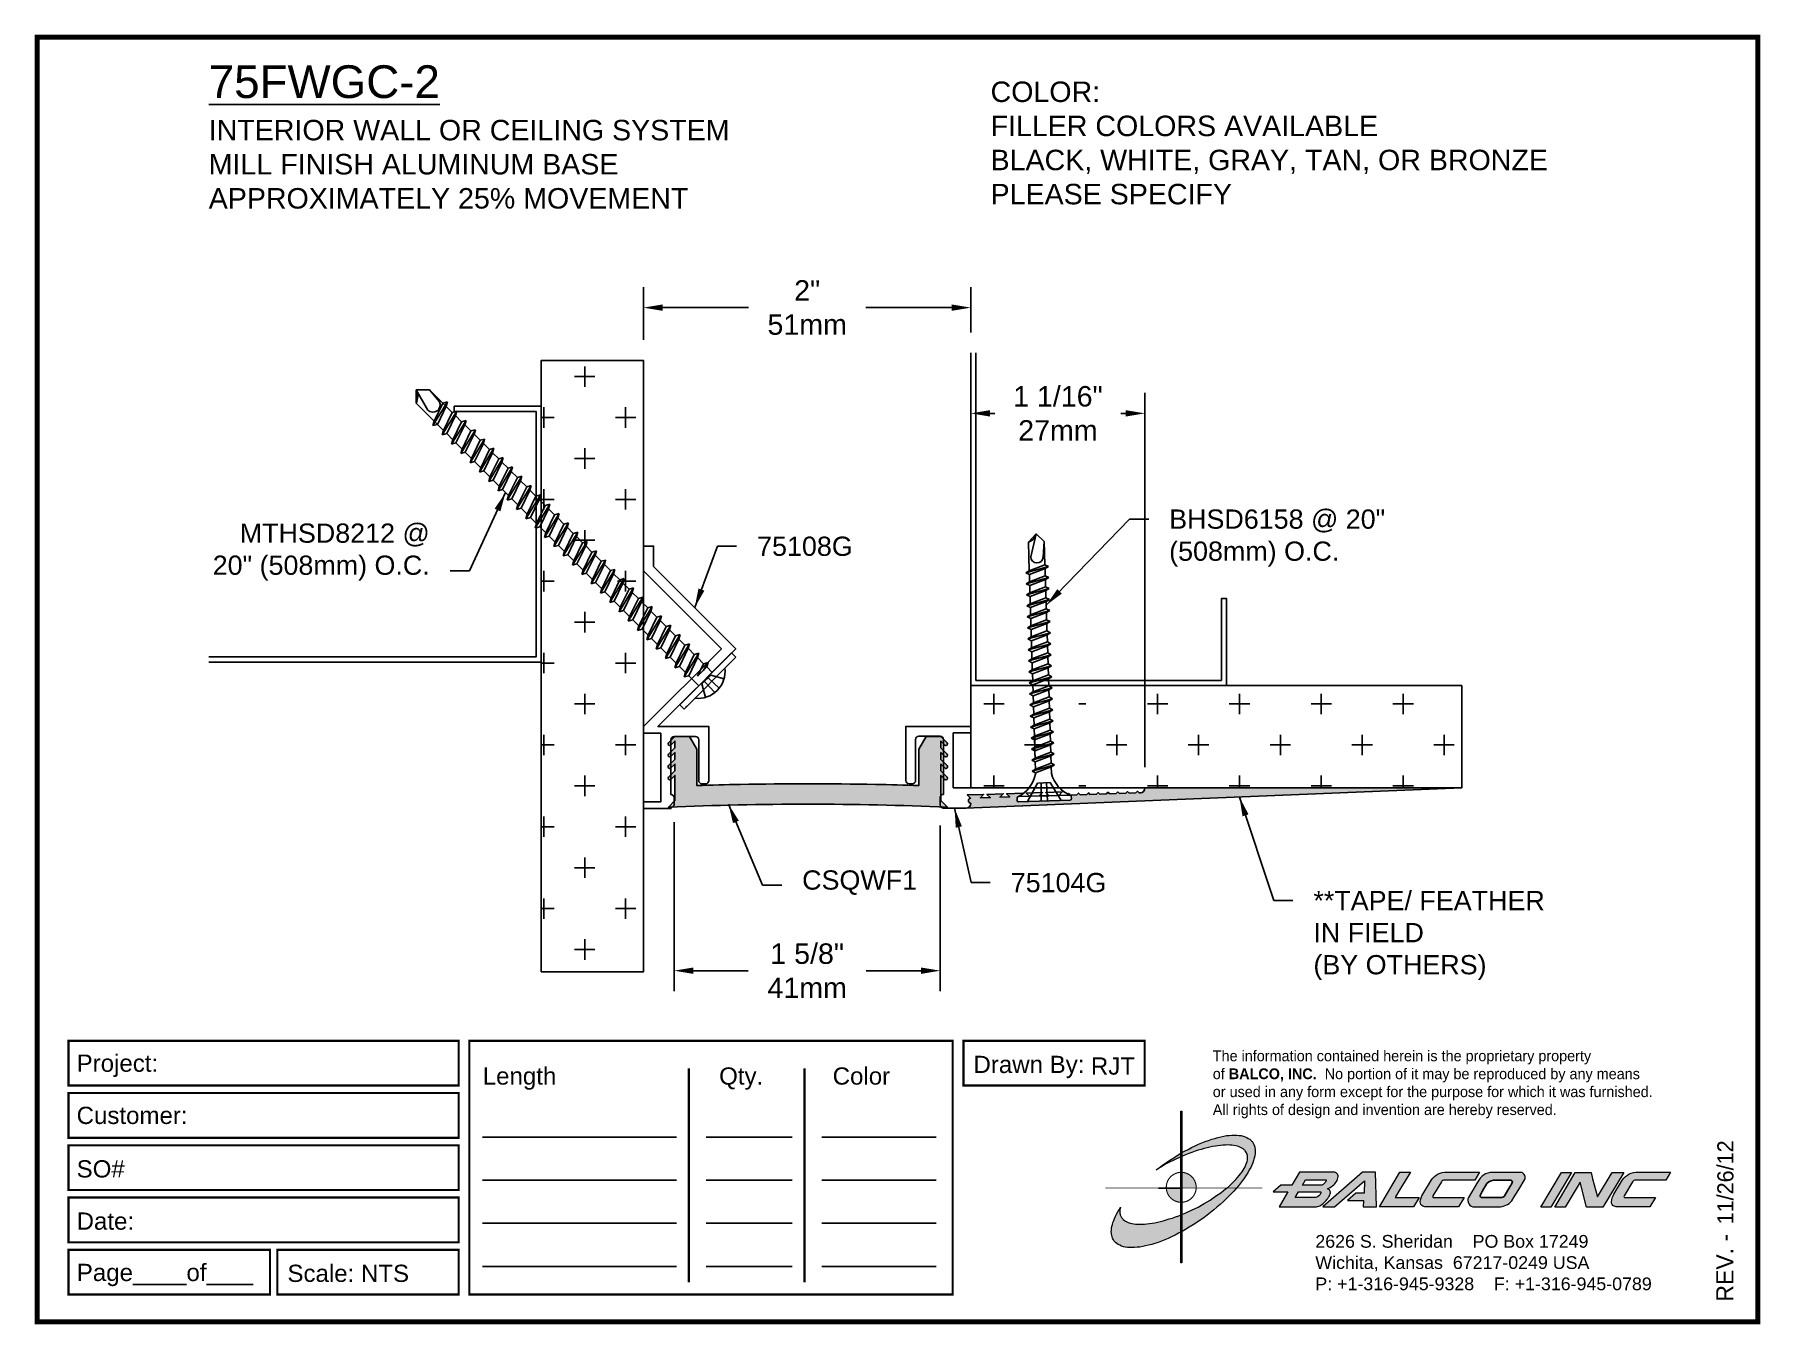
# Paper-space layout 'Layout1' of a CAD drawing. Header units: inches. Extents: x 0 to 10, y 0 to 7.5.
# The model-space entities are those that its viewports show. They can reach past a viewport. Long polylines and large blocks are cut down to what shows.
import ezdxf

# ---------------------------------------------------------------- set-up
doc = ezdxf.new("R2010")
doc.units = ezdxf.units.IN
doc.header["$MEASUREMENT"] = 0
doc.linetypes.add('HIDDEN2', pattern=[0.1875, 0.125, -0.0625])
for name, color, linetype in [('Anchors', 4, 'Continuous'), ('Border', 7, 'Continuous'), ('Conditions', 1, 'Continuous'), ('Dimensions', 3, 'Continuous'), ('Fillers', 2, 'Continuous'), ('Metals', 7, 'Continuous'), ('Text', 2, 'Continuous')]:
    doc.layers.add(name, color=color, linetype=linetype)
doc.styles.add('arial', font='arial.ttf')
doc.styles.add('Copyright', font='ERASDEMI.TTF')
doc.dimstyles.new('ARIAL', dxfattribs={"dimtxt": 0.125, "dimasz": 0.1175, "dimexe": 0.125, "dimexo": 0.125, "dimgap": 0.125, "dimtad": 0, "dimtih": 1, "dimtoh": 1, "dimdec": 4, "dimzin": 0, "dimdsep": 46, "dimlunit": 4, "dimtxsty": 'arial', "dimcen": 0.09, "dimadec": 0, "dimazin": 0, "dimtfac": 1, "dimtdec": 4, "dimtofl": 0, "dimtmove": 0, "dimatfit": 3, "dimfxl": 0, "dimfrac": 2, "dimtolj": 1, "dimtzin": 0, "dimarcsym": 0})

psp = doc.layouts.get("Layout1")

# ---------------------------------------------------------------- texts
at = {"insert": (6.842541954429201, 1.591167046106058), "char_height": 0.0625, "width": 50.29500000000002, "attachment_point": 1, "style": 'Copyright'}
psp.add_mtext('The information contained herein is the proprietary property\\Pof {\\fEras Bold ITC|b0|i0|c0|p34;BALCO, INC.}  No portion of it may be reproduced by any means\\Por used in any form except for the purpose for which it was furnished.\\PAll rights of design and invention are hereby reserved.', dxfattribs=at)
at = {"layer": 'Border', "insert": (7.438187333339865, 0.5196796468725218), "char_height": 0.074, "width": 2.3438, "attachment_point": 1, "style": 'arial'}
psp.add_mtext('2626 S. Sheridan    PO Box 17249\\PWichita, Kansas  67217-0249 USA \\PP: +1-316-945-9328    F: +1-316-945-0789', dxfattribs=at)

msp = doc.modelspace()

# ---------------------------------------------------------------- texts
at = {"layer": 'Fillers', "insert": (4.383308686233246, 4.935377415016152), "char_height": 0.1175, "attachment_point": 1, "style": 'arial'}
msp.add_mtext('BHSD6158 @ 20"\\P(508mm) O.C.', dxfattribs=at)
at = {"layer": 'Text', "attachment_point": 1, "style": 'arial'}
for s, insert, char_height, width in [('{\\L75FWGC-2\\P\\H0.625x;\\lINTERIOR WALL OR CEILING SYSTEM\\PMILL FINISH ALUMINUM BASE\\PAPPROXIMATELY 25% MOVEMENT}', (-1.484467652722685, 7.64878737449601), 0.2, 4.25), ('COLOR:{\\L                          \\~\\P}FILLER COLORS AVAILABLE\\PBLACK, WHITE, GRAY, TAN, OR BRONZE\\PPLEASE SPECIFY', (3.292179762050843, 7.549616714218576), 0.125, 3.399612189470275)]:
    msp.add_mtext(s, dxfattribs=dict(at, insert=insert, char_height=char_height, width=width))
at = {"layer": 'Text', "char_height": 0.1175, "style": 'arial'}
for s, insert, attachment_point in [('\\A1;MTHSD8212 @\\P20" (508mm) O.C.', (-0.1341385811801565, 4.500883557147061), 9), ('75108G', (1.865955553846586, 4.769524702723679), 1), ('CSQWF1', (2.141053512887856, 2.580772580733533), 7), ('75104G', (3.415733059304834, 2.714774628708499), 1), ('**TAPE/ FEATHER\\PIN FIELD\\P(BY OTHERS)', (5.264625278898208, 2.604952283125638), 1)]:
    msp.add_mtext(s, dxfattribs=dict(at, insert=insert, attachment_point=attachment_point))

# ---------------------------------------------------------------- blocks, each defined once
blk = doc.blocks.new('ACADlogo')
h = blk.add_hatch(color=256)
h.paths.add_polyline_path([(-3.346129232376935, 1.22312944298046), (-3.350702129069169, 1.223129442980459), (-3.350702129069169, 0.9789367596151668), (-3.346129232376935, 0.9815214403542556)])
h.paths.add_polyline_path([(-3.346129232376935, 0.9607790137250274), (-3.350702129069169, 0.9586598664774066), (-3.350702129069169, 0.8682688740400057), (-3.346129232376935, 0.8681963114928499)])
h.paths.add_polyline_path([(-3.346129232376935, 0.7768147258184253), (-3.350702129069169, 0.7768147258184253), (-3.350702129069169, 0.6990754820504494), (-3.350702129069169, 0.6945349885908554), (-3.350251485249534, 0.6945135217799474), (-3.346129232376935, 0.6945789335284709)])
h.paths.add_polyline_path([(-3.346129232376935, 0.8636997629708678), (-3.346129232376935, 0.8681963114928499), (-3.350251485249518, 0.8682617232413734), (-3.350702129069169, 0.868240256430465), (-3.350702129069169, 0.7768147258184253), (-3.346129232376935, 0.7768147258184253), (-3.346129232376935, 0.7777293051568734), (-3.347958391053829, 0.7777293051568734)])
h.paths.add_polyline_path([(-3.346129232376935, 0.5238738922592958), (-3.350702129069169, 0.5214880331155216), (-3.350702129069169, 0.3423895400562018), (-3.346129232376935, 0.3423895400562023)])
h.paths.add_polyline_path([(-3.346129232376935, 0.6945789335284704), (-3.350702129069169, 0.6945063709813151), (-3.350702129069169, 0.620970406547094), (-3.346129232376935, 0.6227995652239868)])
h.paths.add_polyline_path([(-3.346129232376935, 0.6227995652239877), (-3.350702129069169, 0.620970406547094), (-3.350702129069169, 0.5214880331155207), (-3.346129232376935, 0.5238738922592949)])
h.paths.add_polyline_path([(-3.346129232376935, 0.9815214403542556), (-3.350702129069169, 0.9789367596151677), (-3.350702129069169, 0.9586598664774075), (-3.346129232376935, 0.9607790137250283)])
h = blk.add_hatch(color=175)
h.paths.add_polyline_path([(-3.518070148004928, 0.572863533344793), (-3.533617996758507, 0.5710343746679004), (-3.548251266173684, 0.5692052159910056), (-3.561969956250377, 0.5673760573141117), (-3.575688646327078, 0.5673760573141114), (-3.589407336403781, 0.5664614779756652), (-3.602211447142019, 0.5673760573141101), (-3.614100978541836, 0.5682906366525576), (-3.625075930603205, 0.5692052159910053), (-3.636050882664568, 0.571948954006346), (-3.646111255387481, 0.5737781126832391), (-3.656171628110392, 0.5774364300370259), (-3.664402842156417, 0.5810947473908135), (-3.672634056202439, 0.584753064744601), (-3.679036111571565, 0.5893259614368352), (-3.685438166940699, 0.5948134374675195), (-3.688181904956034, 0.5975571754828559), (-3.690925642971378, 0.600300913498199), (-3.695498539663606, 0.6067029688673233), (-3.699156857017395, 0.6140196035748979), (-3.702815174371181, 0.6213362382824701), (-3.703729753709631, 0.6259091349747328), (-3.704644333048076, 0.6313966110053868), (-3.705558912386522, 0.6368840870360651), (-3.705558912386522, 0.6423715630667504), (-3.704644333048076, 0.6478590390974279), (-3.704644333048076, 0.6533465151281103), (-3.702815174371183, 0.6588339911587866), (-3.701900595032735, 0.6652360465279179), (-3.710131809078753, 0.6515173564512134), (-3.717448443786331, 0.6387132457129612), (-3.724765078493907, 0.6259091349746951), (-3.731167133863028, 0.6131050242364418), (-3.73665460989371, 0.6012154928366389), (-3.741227506585948, 0.5893259614368347), (-3.74580040327818, 0.5774364300370256), (-3.748544141293516, 0.5655468986372331), (-3.751287879308862, 0.5545719465758547), (-3.753117037985755, 0.5435969945144952), (-3.754031617324203, 0.538109518483817), (-3.754031617324203, 0.5326220424531267), (-3.75494619666265, 0.5225616697302212), (-3.754031617324205, 0.5134158763457635), (-3.753117037985758, 0.5079284003150838), (-3.752202458647309, 0.5033555036228363), (-3.750373299970415, 0.4942097102383659), (-3.747629561955074, 0.4859784961923431), (-3.743056665262841, 0.4768327028078813), (-3.740312927247499, 0.4731743854540909), (-3.737569189232159, 0.4686014887618582), (-3.733910871878373, 0.4649431714080716), (-3.730252554524588, 0.4612848540542834), (-3.722935919817012, 0.4548827986851572), (-3.714704705770992, 0.4493953226544761), (-3.705558912386517, 0.4448224259622368), (-3.695498539663607, 0.4402495292700084), (-3.684523587602246, 0.4365912119162208), (-3.673548635540885, 0.4338474739008809), (-3.66074452480263, 0.4320183152239872), (-3.647940414064376, 0.4311037358855402), (-3.634221723987674, 0.4311037358855403), (-3.619588454572525, 0.4311037358855404), (-3.60404060581893, 0.432932894562434), (-3.588492757065337, 0.4347620532393275), (-3.572030328973291, 0.437505791254668), (-3.555567900881267, 0.4411641086084553), (-3.538190893450761, 0.4448224259622426), (-3.519899306681824, 0.4493953226544756), (-3.502522299251333, 0.4557973780236052), (-3.483316133143953, 0.4612848540542834), (-3.464109967036566, 0.4686014887618594), (-3.444903800929188, 0.4768327028078798), (-3.425697634821806, 0.4850639168539024), (-3.405576889375978, 0.4942097102383667), (-3.3845415645917, 0.5033555036228368), (-3.364420819145859, 0.5143304556842009), (-3.350702129069169, 0.5214880331155197), (-3.350702129069168, 0.6209704065470932), (-3.363506239807423, 0.6158487622517913), (-3.38179782657636, 0.6094467068826641), (-3.400089413345297, 0.6030446515135379), (-3.418381000114225, 0.5975571754828558), (-3.43575800754472, 0.5920696994521752), (-3.453135014975212, 0.586582223421494), (-3.469597443067252, 0.5829239060677072), (-3.486059871159293, 0.5792655887139202), (-3.502522299251339, 0.5756072713601326)])
h.paths.add_polyline_path([(-3.215344386979006, 0.6871859506506589), (-3.251012981178471, 0.667065205204812), (-3.288510734054778, 0.6487736184358819), (-3.326923066269492, 0.6313966110053594), (-3.34521465303849, 0.6231653969593656), (-3.346129232376935, 0.622799565223987), (-3.346129232376935, 0.5238738922592951), (-3.343385494361604, 0.5253054077455573), (-3.323264748915773, 0.5371949391453629), (-3.302229424131496, 0.5490844705451765), (-3.280279520008749, 0.5628031606218714), (-3.25924419522449, 0.5765218506985796), (-3.238208870440215, 0.5902405407752834), (-3.218088124994384, 0.6048738101904303), (-3.197967379548559, 0.6195070796055756), (-3.178761213441178, 0.6350549283591705), (-3.159555047333788, 0.6496881977743226), (-3.141263460564854, 0.6652360465279181), (-3.122971873795913, 0.6807838952815158), (-3.105594866365428, 0.6963317440351102), (-3.089132438273409, 0.7118795927886911), (-3.073584589519792, 0.7274274415422997), (-3.058036740766192, 0.7429752902958952), (-3.043403471351064, 0.7594377183879384), (-3.029684781274346, 0.7749855671415324), (-3.028070817735911, 0.7768147258184263), (-3.085245476084988, 0.776814725818426), (-3.090961596950281, 0.7722418291261923), (-3.104680287026983, 0.761266877064831), (-3.11839897710369, 0.750291925003469), (-3.133946825857286, 0.7393169729421014), (-3.149494674610873, 0.7292566002191907), (-3.165042523364479, 0.718281648157826), (-3.181504951456509, 0.7073066960964752), (-3.197967379548569, 0.6972463233735429)])
h.paths.add_polyline_path([(-2.920849839999178, 1.009117877783902), (-2.921764419337625, 1.01460535381459), (-2.923593578014517, 1.020092829845257), (-2.926337316029859, 1.029238623229738), (-2.930910212722093, 1.038384416614208), (-2.933653950737433, 1.042957313306444), (-2.936397688752774, 1.046615630660229), (-2.940056006106562, 1.050273948014017), (-2.942799744121901, 1.053932265367803), (-2.951030958167923, 1.060334320736933), (-2.959262172213935, 1.065821796767606), (-2.968407965598412, 1.071309272798292), (-2.978468338321323, 1.074967590152078), (-2.989443290382687, 1.078625907505866), (-3.00041824244405, 1.081369645521207), (-3.013222353182303, 1.0831988041981), (-3.026026463920558, 1.084113383536547), (-3.039745153997261, 1.084113383536547), (-3.054378423412413, 1.084113383536547), (-3.069926272166002, 1.0831988041981), (-3.085474120919596, 1.081369645521206), (-3.10193654901164, 1.078625907505867), (-3.118398977103678, 1.074967590152079), (-3.135775984534174, 1.070394693459845), (-3.153152991964663, 1.065821796767611), (-3.171444578733591, 1.060334320736932), (-3.190650744840994, 1.053932265367801), (-3.209856910948363, 1.046615630660229), (-3.229063077055751, 1.039298995952654), (-3.248269243163119, 1.031067781906635), (-3.26838998860896, 1.021921988522158), (-3.288510734054799, 1.011861615799244), (-3.309546058839067, 1.001801243076335), (-3.329666804284888, 0.990826291014963), (-3.346129232376934, 0.9815214403542522), (-3.346129232376934, 0.9607790137250277), (-3.342470915023156, 0.9624743315231248), (-3.323264748915758, 0.9707055455691529), (-3.304973162146828, 0.9780221802767171), (-3.286681575377894, 0.984424235645847), (-3.268389988608951, 0.9908262910149757), (-3.251012981178469, 0.9963137670456557), (-3.23363597374798, 1.001801243076336), (-3.216258966317493, 1.007288719107016), (-3.198881958887008, 1.010947036460796), (-3.182419530794971, 1.01460535381459), (-3.166871682041365, 1.018263671168379), (-3.150409253949316, 1.021007409183719), (-3.135775984534174, 1.022836567860612), (-3.121142715119025, 1.024665726537506), (-3.106509445703876, 1.0264948852144), (-3.092790755627178, 1.0264948852144), (-3.079072065550475, 1.027409464552846), (-3.067182534150668, 1.026494885214398), (-3.054378423412415, 1.025580305875953), (-3.043403471351048, 1.024665726537506), (-3.032428519289686, 1.021921988522166), (-3.022368146566772, 1.020092829845272), (-3.013222353182304, 1.016434512491485), (-3.004076559797834, 1.012776195137696), (-2.996759925090261, 1.00911787778391), (-2.989443290382688, 1.004544981091677), (-2.983041235013563, 0.9990575050609996), (-2.98029749699822, 0.9963137670456557), (-2.977553758982879, 0.9935700290303133), (-2.972980862290647, 0.9871679736611898), (-2.969322544936857, 0.9807659182920582), (-2.966578806921517, 0.972534704246036), (-2.964749648244624, 0.9652180695384646), (-2.963835068906178, 0.9569868554924458), (-2.963835068906177, 0.9487556414464229), (-2.963835068906177, 0.9441827447541861), (-2.964749648244625, 0.9396098480619544), (-2.966578806921517, 0.930464054677487), (-2.969322544936859, 0.9213182612930206), (-2.972980862290642, 0.9112578885701016), (-2.977553758982879, 0.9011975158471865), (-2.983041235013559, 0.8911371431242758), (-2.989443290382687, 0.8810767704013602), (-2.995845345751815, 0.8710163976784447), (-3.004076559797836, 0.860041445617084), (-3.01230777384386, 0.8490664935557252), (-3.021453567228327, 0.8380915414943617), (-3.03151393995124, 0.8271165894329999), (-3.041574312674156, 0.8161416373716355), (-3.053463844073963, 0.8051666853102764), (-3.065353375473771, 0.794191733248915), (-3.077242906873576, 0.7832167811875519), (-3.085245476084987, 0.7768147258184263), (-3.02807081773591, 0.7768147258184263), (-3.015966091197646, 0.7905334158951229), (-3.004076559797836, 0.8060812646487236), (-2.992187028398025, 0.8216291134023271), (-2.981212076336665, 0.8371769621559226), (-2.971151703613747, 0.8518102315710616), (-2.962005910229285, 0.8664435009862147), (-2.953774696183268, 0.8819913497398034), (-2.945543482137243, 0.8957100398165072), (-2.939141426768114, 0.9103433092316552), (-2.933653950737429, 0.9240619993083696), (-2.929081054045199, 0.9377806893850584), (-2.926337316029862, 0.9441827447541831), (-2.924508157352965, 0.9505848001233093), (-2.921764419337628, 0.9633889108615632), (-2.919935260660731, 0.9752784422613806), (-2.919935260660732, 0.9816804976305039), (-2.919020681322286, 0.9871679736611855), (-2.919935260660732, 0.9990575050609982), (-2.919935260660732, 1.004544981091676)])
h.paths.add_polyline_path([(-3.371737453853445, 0.9661326488769117), (-3.392772778637709, 0.9533285381386712), (-3.414722682760439, 0.9396098480619581), (-3.434843428206269, 0.92497657864681), (-3.45496417365211, 0.9112578885701004), (-3.475084919097938, 0.8966246191549461), (-3.494291085205317, 0.8819913497398066), (-3.467768284390352, 0.8984537778318534), (-3.439416324898515, 0.914916205923892), (-3.410149786068195, 0.9304640546774915), (-3.395516516653046, 0.9377806893850592), (-3.379968667899488, 0.9450973240926062), (-3.350702129069168, 0.9586598664774028), (-3.350702129069168, 0.9789367596151674)])
h = blk.add_hatch(color=256)
h.paths.add_polyline_path([(-3.268211688041037, 0.8136795287788794), (-3.270422164567316, 0.8187303694154573), (-3.272948534799925, 0.8236308439901436), (-3.275780625937609, 0.8283612200214114), (-3.278907034148924, 0.8329024499545468), (-3.282315170491457, 0.8372362478594106), (-3.285991311603029, 0.8413451630613982), (-3.28992065496085, 0.8452126504092425), (-3.294087378486063, 0.848823136896383), (-3.298474704253642, 0.8521620843680382), (-3.303064966051224, 0.8552160480611994), (-3.307839680514632, 0.8579727307419547), (-3.31277962155392, 0.8604210322220882), (-3.317864897770074, 0.8625510940556755), (-3.32307503255056, 0.8643543392354807), (-3.328389046521527, 0.8658235067296283), (-3.333785542024237, 0.8669526807191414), (-3.339242789275952, 0.8677373144189047), (-3.344738813868132, 0.8681742483859387), (-3.346129232376935, 0.8681963114928499), (-3.346129232376935, 0.7768147258184261), (-3.335154280315574, 0.7768147258184261), (-3.262133094884711, 0.7768147258184261), (-3.261987933239831, 0.7813876225106609), (-3.26216286092937, 0.7868982121263737), (-3.262686939625925, 0.7923866125426327), (-3.263558059049553, 0.7978307239080613), (-3.264772711509792, 0.8032086247076493), (-3.26632600602989, 0.80849866003298)])
h.paths.add_polyline_path([(-3.350702129069169, 0.7768147258184261), (-3.435598840813989, 0.7768147258184261), (-3.435364585369253, 0.7731286746566117), (-3.434666634920693, 0.7676596653513772), (-3.433623223665415, 0.7622459336844236), (-3.432238553052281, 0.7569092788424414), (-3.430518198661138, 0.7516711896509221), (-3.42846908775193, 0.7465527580463029), (-3.426099471371068, 0.741574594146134), (-3.423418891127374, 0.736756743259436), (-3.420438140771405, 0.7321186051712854), (-3.417169222732796, 0.7276788560267722), (-3.413625299790744, 0.7234553731286932), (-3.409820642072148, 0.7194651629520745), (-3.405770569590788, 0.7157242926649401), (-3.401491390559106, 0.7122478254316413), (-3.397000335720764, 0.7090497597587091), (-3.392315488968486, 0.7061429731278825), (-3.387455714526684, 0.7035391701429954), (-3.382440580991791, 0.7012488353996678), (-3.377290282536475, 0.6992811912675405), (-3.372025557594897, 0.6976441607550896), (-3.366667605356194, 0.6963443356063888), (-3.361238000402994, 0.6953869497585483), (-3.355758605838104, 0.6947758582664831), (-3.350702129069169, 0.6945349885908554)])
h.paths.add_polyline_path([(-3.346129232376935, 0.8681963114928499), (-3.350251485249522, 0.8682617232413725), (-3.350702129069169, 0.8682402564304641), (-3.350702129069169, 0.7768147258184261), (-3.346129232376935, 0.7768147258184261)])
h = blk.add_hatch(color=256)
h.paths.add_polyline_path([(-2.437637110293779, 0.8442831907589112, 0.4129884428884704), (-2.460668425868728, 0.8691872390015516), (-2.662938466557184, 0.8691872390015516), (-2.70691310402123, 0.794191733248915), (-2.770858828493904, 0.794191733248915), (-2.814758636739351, 0.7548648216957035), (-2.729972974886521, 0.7548648216957035), (-2.780919201216818, 0.6679797845432582), (-2.563249318666484, 0.6679797845432582, 0.1079961453342048), (-2.538095859980495, 0.6773992659390209, 0.1089392676090442), (-2.493741288944529, 0.7237691241885127, 0.08034527861330261), (-2.483353004349725, 0.7450911446172923, 0.4194968526358145), (-2.499228764975209, 0.7731564084646378, 0.1499277818885063), (-2.447097742683742, 0.8152270580331922, 0.134283316195323)])
h.paths.add_polyline_path([(-2.506545399682785, 0.8207145340638706, -0.2090115087238921), (-2.532153621159294, 0.794191733248915), (-2.537641097189974, 0.794191733248915), (-2.645503258623339, 0.794191733248915), (-2.627269872357759, 0.8252874307561062), (-2.509634232724667, 0.8252874307561062, -0.5661903789683987)], flags=16)
h.paths.add_polyline_path([(-2.537641097189976, 0.7502919250034679, -0.2413094480198595), (-2.568600452183301, 0.721939965511619), (-2.687869067887481, 0.721939965511619), (-2.668563129488631, 0.7548648216957035), (-2.540729930231859, 0.7548648216957035, -0.5661903789684978)], flags=16)
for points in [[(-2.285217199778663, 0.8188853753869778), (-2.287046358455554, 0.7475481869881286), (-2.334604484054788, 0.7475481869881286), (-2.383077188992468, 0.7045629580811301), (-2.289790096470895, 0.7045629580811301), (-2.291619255147787, 0.6679797845432582), (-2.214794590718259, 0.6679797845432582), (-2.221196646087384, 0.8691872390015516), (-2.295277572501575, 0.8691872390015516), (-2.526666145128613, 0.6679797845432582), (-2.458072694745104, 0.6679797845432582)], [(-2.018160032952199, 0.8691872390015516), (-2.078522269289688, 0.8691872390015516), (-2.198332162626214, 0.6679797845432582), (-1.999868446183263, 0.6679797845432582), (-1.967858169337626, 0.721939965511619), (-2.106874228781537, 0.721939965511619), (-2.08492432465884, 0.7585231390494998), (-2.063888999874504, 0.7941917332489798)], [(-1.617074388415713, 0.8691872390015516), (-1.806892205770991, 0.8691872390015516, 0.2701817229295652), (-1.895914364631331, 0.8248988481108284), (-1.946006453707161, 0.7417563085107446, 0.109019348755975), (-1.960718400790249, 0.6954266056995704, 0.3406654838788967), (-1.94545097554572, 0.6720953915662946, 0.1299070615665195), (-1.922586492084509, 0.66797978454326), (-1.738298755387481, 0.6679797845432582), (-1.705788584245056, 0.721939965511619), (-1.878229394169839, 0.721939965511619), (-1.881887711523627, 0.721939965511619, -0.6012415545660907), (-1.88724613603069, 0.7312999578167316), (-1.83787144490744, 0.8132517647326369, -0.2530480045218174), (-1.820610895847693, 0.8234582720792125), (-1.644625380909297, 0.8234582720792125)], [(-1.08308996014539, 0.8673580803246579), (-1.140163868043281, 0.8673580803246579), (-1.260888340718257, 0.6670652052048118), (-1.259973761379811, 0.6670652052048118), (-1.202355263057663, 0.6670652052048118)], [(-0.9599917383692489, 0.8298603274483107), (-0.9691375317537325, 0.8673580803246579), (-1.060595465598412, 0.8673580803246579), (-1.179490779596494, 0.6670652052048118), (-1.120043122597451, 0.6670652052048118), (-1.031328926768115, 0.8115687406794048), (-0.9947457532302444, 0.6670652052048118), (-0.899629502031777, 0.6670652052048118), (-0.7779904500183523, 0.8673580803246579), (-0.8462180686664826, 0.8673580803246579), (-0.9307251995389656, 0.7265128622038528), (-0.9508459449847848, 0.7951063125873481)], [(-0.5067750715413126, 0.8691872390015516), (-0.6965928888965909, 0.8691872390015516, 0.2701817229295652), (-0.7856150477569308, 0.8248988481108284), (-0.8357071368327613, 0.7417563085107446, 0.109019348755975), (-0.850419083915849, 0.6954266056995704, 0.3406654838788967), (-0.8351516586713199, 0.6720953915662946, 0.1299070615665195), (-0.8122871752101091, 0.66797978454326), (-0.6279994385130809, 0.6679797845432582), (-0.5954892673706542, 0.721939965511619), (-0.7679300772954392, 0.721939965511619), (-0.7715883946492266, 0.721939965511619, -0.6012415545660907), (-0.77694681915629, 0.7312999578167316), (-0.7275721280330405, 0.8132517647326369, -0.2530480045218174), (-0.7103115789732932, 0.8234582720792125), (-0.5343260640348948, 0.8234582720792125)], [(-3.346129232376935, 0.6227995652239873), (-3.350702129069169, 0.6209704065470936), (-3.350702129069169, 0.5214880331155207), (-3.346129232376935, 0.5238738922592949)]]:
    blk.add_hatch(color=256).paths.add_polyline_path(points)
h = blk.add_hatch(color=256)
h.paths.add_polyline_path([(-1.377039916701001, 0.8682726596631052), (-1.382527392731681, 0.8682726596631052), (-1.383441972070127, 0.8682726596631052), (-1.440145891053827, 0.8682726596631052), (-1.492276913345295, 0.8682726596631052), (-1.540886771465711, 0.8682726596631052, 0.2977115530598228), (-1.627634655435418, 0.8106541613409637), (-1.680156309297892, 0.7227997585164667, 0.585116040059177), (-1.646000815326229, 0.6679797845432613), (-1.506483942316887, 0.66793525661449, 0.2105860586607225), (-1.429170938992465, 0.7027337994042382), (-1.414537669577316, 0.7255982828653891), (-1.388929448100804, 0.769498091110806), (-1.352346274562937, 0.8307749067867847, 0.4351997926386207)])
h.paths.add_polyline_path([(-1.436899822448575, 0.8234582720792125, -0.6037834396603969), (-1.42825635965402, 0.8051666853102772), (-1.43100009766936, 0.8005937886180425), (-1.433743835684723, 0.7960208919258283), (-1.438316732376888, 0.7887042572182845), (-1.47398532657636, 0.7283420208807465, -0.2290009242734371), (-1.488618595991507, 0.7219399655116194), (-1.494106072022188, 0.721939965511619), (-1.500508127391317, 0.721939965511619), (-1.597453537266675, 0.721939965511619), (-1.60379130313458, 0.721939965511619, -0.4924014974505398), (-1.613001386020272, 0.7338294969114272), (-1.601111854620452, 0.7566939803725714), (-1.591051481897546, 0.7749855671415422), (-1.58190568851308, 0.7905334158951276, -0.2383681168259441), (-1.535262142252295, 0.8234582720792125)], flags=16)
for q in [(-3.480307720009217, 0.7768147258184261), (-3.350702129069169, 0.6420229426113138)]:
    blk.add_line((-3.350702129069169, 0.7768147258184261), q)
at = {"color": 7, "lineweight": 0}
for points in [[(-3.350702129069169, 1.223129442980459), (-3.346129232376935, 1.223129442980459), (-3.346129232376935, 0.3423895400562018), (-3.350702129069169, 0.3423895400562018), (-3.350702129069169, 1.223129442980459)], [(-2.291619255147788, 0.6679797845432582), (-2.214794590718258, 0.6679797845432582), (-2.221196646087385, 0.8691872390015516), (-2.295277572501575, 0.8691872390015516), (-2.526666145128613, 0.6679797845432582), (-2.458072694745104, 0.6679797845432582), (-2.285217199778661, 0.8188853753869787), (-2.287046358455554, 0.7475481869881286), (-2.286131779117108, 0.7475481869881286), (-2.334604484054787, 0.7475481869881286), (-2.383077188992467, 0.7045629580811301), (-2.289790096470894, 0.7045629580811301), (-2.291619255147788, 0.6679797845432582), (-2.291619255147788, 0.6679797845432582)], [(-2.198332162626215, 0.6679797845432582), (-2.078522269289687, 0.8691872390015516), (-2.018160032952199, 0.8691872390015516), (-2.063888999874538, 0.794191733248915), (-2.084924324658814, 0.7585231390494909), (-2.106874228781537, 0.721939965511619), (-1.967858169337624, 0.721939965511619), (-1.999868446183263, 0.6679797845432582), (-2.198332162626215, 0.6679797845432582), (-2.198332162626215, 0.6679797845432582)], [(-1.382527392731681, 0.8682726596631052), (-1.382527392731681, 0.8682726596631052)], [(-1.260888340718257, 0.6670652052048118), (-1.140163868043281, 0.8673580803246579), (-1.083089960145392, 0.8673580803246579), (-1.202355263057663, 0.6670652052048118), (-1.259973761379811, 0.6670652052048118), (-1.260888340718257, 0.6670652052048118), (-1.260888340718257, 0.6670652052048118)], [(-0.899629502031777, 0.6670652052048118), (-0.9947457532302426, 0.6670652052048118), (-1.031328926768115, 0.8115687406794039), (-1.120043122597453, 0.6670652052048118), (-1.179490779596494, 0.6670652052048118), (-1.060595465598411, 0.8673580803246579), (-0.9691375317537325, 0.8673580803246579), (-0.9599917383692649, 0.82986032744834), (-0.9508459449847972, 0.7951063125873623), (-0.9307251995389674, 0.7265128622038528), (-0.8462180686664826, 0.8673580803246579), (-0.7779904500183541, 0.8673580803246579), (-0.899629502031777, 0.6670652052048118), (-0.899629502031777, 0.6670652052048118)]]:
    blk.add_lwpolyline(points, dxfattribs=at)
at = {"color": 175, "lineweight": 0}
blk.add_lwpolyline([(-2.926337316029859, 1.02923862322974), (-2.923593578014519, 1.020092829845272), (-2.921764419337626, 1.014605353814591), (-2.920849839999178, 1.009117877783911), (-2.919935260660732, 1.004544981091677), (-2.919935260660732, 0.9990575050609958), (-2.919020681322285, 0.9871679736611871), (-2.919935260660732, 0.9816804976305069), (-2.919935260660732, 0.9752784422613794), (-2.921764419337626, 0.9633889108615707), (-2.924508157352966, 0.9505848001233157), (-2.926337316029859, 0.9441827447541882), (-2.929081054045199, 0.9377806893850607), (-2.933653950737433, 0.9240619993083592), (-2.939141426768114, 0.9103433092316577), (-2.945543482137242, 0.895710039816509), (-2.953774696183263, 0.8819913497398066), (-2.962005910229284, 0.8664435009862115), (-2.971151703613752, 0.8518102315710627), (-2.981212076336666, 0.837176962155914), (-2.992187028398028, 0.8216291134023188), (-3.004076559797836, 0.8060812646487236), (-3.015966091197645, 0.7905334158951276), (-3.029684781274346, 0.7749855671415324), (-3.043403471351048, 0.7594377183879373), (-3.058036740766196, 0.7429752902958948), (-3.073584589519792, 0.7274274415422997), (-3.089132438273388, 0.7118795927887045), (-3.10559486636543, 0.6963317440351089), (-3.122971873795919, 0.6807838952815133), (-3.141263460564854, 0.6652360465279181), (-3.15955504733379, 0.649688197774323), (-3.178761213441173, 0.6350549283591742), (-3.197967379548555, 0.6195070796055786), (-3.218088124994384, 0.6048738101904303), (-3.238208870440214, 0.5902405407752815), (-3.25924419522449, 0.5765218506985796), (-3.280279520008766, 0.5628031606218777), (-3.30222942413149, 0.5490844705451758), (-3.323264748915765, 0.5371949391453676), (-3.343385494361595, 0.5253054077455594), (-3.364420819145871, 0.5143304556841981), (-3.3845415645917, 0.5033555036228363), (-3.405576889375976, 0.4942097102383687), (-3.425697634821805, 0.485063916853901), (-3.444903800929188, 0.4768327028078798), (-3.46410996703657, 0.4686014887618586), (-3.483316133143953, 0.4612848540542842), (-3.502522299251336, 0.4557973780236035), (-3.519899306681824, 0.449395322654476), (-3.538190893450761, 0.4448224259622422), (-3.55556790088125, 0.4411641086084548), (-3.572030328973292, 0.4375057912546678), (-3.588492757065334, 0.4347620532393273), (-3.60404060581893, 0.432932894562434), (-3.619588454572525, 0.4311037358855403), (-3.634221723987674, 0.4311037358855403), (-3.647940414064375, 0.4311037358855403), (-3.66074452480263, 0.4320183152239871), (-3.673548635540885, 0.4338474739008809), (-3.684523587602246, 0.436591211916221), (-3.695498539663608, 0.4402495292700084), (-3.705558912386523, 0.4448224259622422), (-3.71470470577099, 0.449395322654476), (-3.722935919817012, 0.4548827986851567), (-3.730252554524586, 0.4612848540542842), (-3.733910871878373, 0.4649431714080716), (-3.73756918923216, 0.4686014887618586), (-3.7403129272475, 0.4731743854540924), (-3.743056665262841, 0.4768327028078798), (-3.747629561955075, 0.4859784961923475), (-3.750373299970415, 0.4942097102383687), (-3.752202458647309, 0.5033555036228363), (-3.753117037985755, 0.5079284003150706), (-3.754031617324203, 0.5134158763457513), (-3.754946196662649, 0.5225616697302189), (-3.754031617324203, 0.5326220424531338), (-3.754031617324203, 0.5381095184838145), (-3.753117037985755, 0.5435969945144952), (-3.751287879308862, 0.5545719465758565), (-3.748544141293522, 0.5655468986372183), (-3.745800403278182, 0.5774364300370265), (-3.741227506585948, 0.5893259614368347), (-3.736654609893714, 0.6012154928366429), (-3.731167133863033, 0.6131050242364511), (-3.724765078493905, 0.6259091349747061), (-3.717448443786331, 0.6387132457129612), (-3.710131809078757, 0.6515173564512162), (-3.701900595032735, 0.6652360465279181), (-3.702815174371183, 0.6588339911587906), (-3.704644333048076, 0.6533465151281099), (-3.704644333048076, 0.6478590390974293), (-3.705558912386523, 0.6423715630667481), (-3.705558912386523, 0.6368840870360679), (-3.704644333048076, 0.6313966110053868), (-3.703729753709629, 0.6259091349747061), (-3.702815174371183, 0.6213362382824723), (-3.699156857017395, 0.6140196035748979), (-3.695498539663608, 0.6067029688673236), (-3.690925642971374, 0.600300913498196), (-3.688181904956034, 0.5975571754828559), (-3.685438166940694, 0.5948134374675154), (-3.679036111571566, 0.5893259614368347), (-3.672634056202439, 0.5847530647446009), (-3.664402842156417, 0.5810947473908135), (-3.656171628110396, 0.5774364300370265), (-3.646111255387481, 0.5737781126832391), (-3.636050882664567, 0.5719489540063458), (-3.625075930603205, 0.5692052159910053), (-3.614100978541844, 0.5682906366525584), (-3.602211447142036, 0.5673760573141116), (-3.589407336403781, 0.5664614779756652), (-3.575688646327079, 0.5673760573141116), (-3.561969956250377, 0.5673760573141116), (-3.548251266173676, 0.5692052159910053), (-3.533617996758527, 0.571034374667899), (-3.518070148004931, 0.5728635333447927), (-3.502522299251336, 0.5756072713601328), (-3.486059871159293, 0.5792655887139202), (-3.469597443067252, 0.5829239060677072), (-3.453135014975209, 0.5865822234214941), (-3.43575800754472, 0.5920696994521752), (-3.418381000114231, 0.5975571754828559), (-3.400089413345295, 0.6030446515135366), (-3.38179782657636, 0.6094467068826641), (-3.363506239807424, 0.6158487622517916), (-3.345214653038489, 0.6231653969593656), (-3.326923066269552, 0.6313966110053868), (-3.288510734054787, 0.6487736184358757), (-3.251012981178469, 0.6670652052048118), (-3.215344386979044, 0.6871859506506408), (-3.197967379548555, 0.6972463233735557), (-3.181504951456513, 0.7073066960964702), (-3.165042523364471, 0.718281648157832), (-3.149494674610875, 0.7292566002191934), (-3.13394682585728, 0.7393169729421079), (-3.118398977103685, 0.7502919250034696), (-3.104680287026983, 0.761266877064831), (-3.090961596950281, 0.7722418291261923), (-3.077242906873579, 0.7832167811875537), (-3.065353375473771, 0.794191733248915), (-3.053463844073963, 0.8051666853102764), (-3.041574312674155, 0.8161416373716377), (-3.03151393995124, 0.8271165894329999), (-3.021453567228325, 0.8380915414943613), (-3.012307773843857, 0.8490664935557226), (-3.004076559797836, 0.860041445617084), (-2.995845345751815, 0.8710163976784453), (-2.989443290382687, 0.8810767704013602), (-2.98304123501356, 0.8911371431242752), (-2.97755375898288, 0.9011975158471892), (-2.972980862290646, 0.9112578885701041), (-2.969322544936858, 0.9213182612930191), (-2.966578806921518, 0.9304640546774867), (-2.964749648244625, 0.9396098480619544), (-2.963835068906177, 0.9441827447541882), (-2.963835068906177, 0.9487556414464229), (-2.963835068906177, 0.9569868554924432), (-2.964749648244625, 0.9652180695384645), (-2.966578806921518, 0.9725347042460393), (-2.969322544936858, 0.9807659182920596), (-2.972980862290646, 0.9871679736611871), (-2.97755375898288, 0.9935700290303147), (-2.98029749699822, 0.9963137670456557), (-2.98304123501356, 0.9990575050609958), (-2.989443290382687, 1.004544981091677), (-2.996759925090262, 1.009117877783911), (-3.004076559797836, 1.012776195137697), (-3.013222353182304, 1.016434512491485), (-3.022368146566772, 1.020092829845272), (-3.032428519289686, 1.021921988522166), (-3.043403471351048, 1.024665726537506), (-3.05437842341241, 1.025580305875952), (-3.067182534150665, 1.0264948852144), (-3.079072065550473, 1.027409464552846), (-3.092790755627175, 1.0264948852144), (-3.106509445703876, 1.0264948852144), (-3.121142715119025, 1.024665726537506), (-3.135775984534174, 1.022836567860612), (-3.150409253949323, 1.021007409183718), (-3.166871682041364, 1.018263671168378), (-3.18241953079496, 1.014605353814591), (-3.198881958887002, 1.010947036460804), (-3.216258966317491, 1.007288719107017), (-3.23363597374798, 1.001801243076336), (-3.251012981178469, 0.9963137670456557), (-3.268389988608958, 0.9908262910149745), (-3.286681575377894, 0.984424235645847), (-3.30497316214683, 0.9780221802767195), (-3.323264748915765, 0.9707055455691456), (-3.342470915023148, 0.9624743315231243), (-3.379968667899466, 0.9450973240926355), (-3.395516516653061, 0.9377806893850607), (-3.41014978606821, 0.9304640546774867), (-3.439416324898508, 0.9149162059238916), (-3.467768284390358, 0.8984537778318491), (-3.494291085205314, 0.8819913497398066), (-3.475084919097932, 0.8966246191549554), (-3.454964173652103, 0.9112578885701041), (-3.434843428206273, 0.9249765786468056), (-3.414722682760444, 0.9396098480619544), (-3.392772778637721, 0.9533285381386567), (-3.371737453853445, 0.9661326488769117), (-3.350702129069169, 0.9789367596151668), (-3.329666804284892, 0.9908262910149745), (-3.309546058839063, 1.001801243076336), (-3.288510734054787, 1.011861615799251), (-3.268389988608958, 1.021921988522166), (-3.248269243163128, 1.031067781906633), (-3.229063077055746, 1.039298995952655), (-3.209856910948363, 1.046615630660229), (-3.190650744840981, 1.053932265367803), (-3.171444578733598, 1.060334320736931), (-3.153152991964663, 1.065821796767611), (-3.135775984534174, 1.070394693459845), (-3.118398977103685, 1.074967590152079), (-3.101936549011643, 1.078625907505866), (-3.0854741209196, 1.081369645521206), (-3.069926272166005, 1.0831988041981), (-3.05437842341241, 1.084113383536547), (-3.039745153997261, 1.084113383536547), (-3.026026463920559, 1.084113383536547), (-3.013222353182304, 1.0831988041981), (-3.000418242444049, 1.081369645521206), (-2.989443290382687, 1.078625907505866), (-2.978468338321326, 1.074967590152079), (-2.968407965598411, 1.071309272798292), (-2.959262172213943, 1.065821796767611), (-2.951030958167922, 1.060334320736931), (-2.942799744121902, 1.053932265367803), (-2.940056006106561, 1.050273948014016), (-2.936397688752774, 1.046615630660229), (-2.933653950737433, 1.042957313306441), (-2.930910212722093, 1.038384416614207), (-2.926337316029859, 1.02923862322974), (-2.926337316029859, 1.02923862322974)], dxfattribs=at)
at = {"color": 7, "lineweight": 0, "const_width": 0.006402055369127517}
blk.add_lwpolyline([(-3.261987933239831, 0.78138762251066), (-3.26216286092937, 0.7868982121263746), (-3.262686939625925, 0.7923866125426344), (-3.263558059049553, 0.7978307239080613), (-3.264772711509792, 0.8032086247076502), (-3.266326006029889, 0.8084986600329782), (-3.268211688041036, 0.8136795287788767), (-3.270422164567314, 0.81873036941546), (-3.272948534799927, 0.8236308439901472), (-3.275780625937613, 0.8283612200214177), (-3.278907034148931, 0.8329024499545521), (-3.282315170491459, 0.8372362478594062), (-3.285991311603027, 0.8413451630614062), (-3.28992065496085, 0.8452126504092479), (-3.294087378486063, 0.8488231368963883), (-3.29847470425365, 0.8521620843680418), (-3.303064966051222, 0.8552160480612012), (-3.307839680514626, 0.8579727307419511), (-3.312779621553923, 0.86042103222209), (-3.31786489777007, 0.8625510940556711), (-3.323075032550561, 0.8643543392354816), (-3.328389046521518, 0.8658235067296265), (-3.33378554202423, 0.8669526807191414), (-3.339242789275966, 0.8677373144189047), (-3.344738813868145, 0.8681742483859396), (-3.350251485249522, 0.8682617232413734), (-3.355758605838107, 0.8679993867548368), (-3.361238000402994, 0.8673882952627712), (-3.366667605356188, 0.8664309094149352), (-3.372025557594887, 0.8651310842662334), (-3.377290282536484, 0.8634940537537754), (-3.382440580991789, 0.8615264096216539), (-3.387455714526689, 0.8592360748783219), (-3.392315488968498, 0.856632271893432), (-3.397000335720767, 0.8537254852626082), (-3.401491390559112, 0.8505274195896795), (-3.405770569590788, 0.8470509523563741), (-3.409820642072146, 0.8433100820692432), (-3.413625299790749, 0.8393198718926169), (-3.417169222732797, 0.8350963889945553), (-3.420438140771405, 0.8306566398500377), (-3.423418891127378, 0.8260185017618862), (-3.426099471371068, 0.8212006508751819), (-3.42846908775193, 0.8162224869750134), (-3.430518198661137, 0.8111040553703952), (-3.43223855305228, 0.8058659661788812), (-3.433623223665415, 0.8005293113368936), (-3.434666634920693, 0.7951155796699427), (-3.435364585369253, 0.7896465703647082), (-3.435714264610978, 0.7841443051914099), (-3.435714264610978, 0.77863093982991), (-3.435364585369253, 0.7731286746566117), (-3.434666634920693, 0.7676596653513772), (-3.433623223665415, 0.7622459336844263), (-3.43223855305228, 0.7569092788424396), (-3.430518198661137, 0.7516711896509247), (-3.42846908775193, 0.7465527580463074), (-3.426099471371068, 0.7415745941461385), (-3.423418891127378, 0.7367567432594337), (-3.420438140771405, 0.7321186051712831), (-3.417169222732797, 0.7276788560267655), (-3.413625299790749, 0.7234553731287039), (-3.409820642072146, 0.7194651629520767), (-3.405770569590789, 0.7157242926649459), (-3.401491390559112, 0.7122478254316409), (-3.397000335720767, 0.7090497597587126), (-3.392315488968498, 0.7061429731278879), (-3.387455714526689, 0.703539170142998), (-3.382440580991789, 0.7012488353996664), (-3.377290282536484, 0.6992811912675454), (-3.372025557594887, 0.697644160755087), (-3.366667605356188, 0.6963443356063852), (-3.361238000402994, 0.6953869497585488), (-3.355758605838107, 0.6947758582664836), (-3.350251485249522, 0.6945135217799474), (-3.344738813868145, 0.6946009966353808), (-3.339242789275966, 0.6950379306024153), (-3.33378554202423, 0.6958225643021785), (-3.328389046521518, 0.6969517382916934), (-3.323075032550561, 0.6984209057858388), (-3.31786489777007, 0.7002241509656497), (-3.312779621553923, 0.7023542127992304), (-3.307839680514626, 0.7048025142793697), (-3.303064966051222, 0.7075591969601196), (-3.29847470425365, 0.7106131606532786), (-3.294087378486063, 0.713952108124932), (-3.28992065496085, 0.7175625946120725), (-3.285991311603027, 0.7214300819599146), (-3.282315170491459, 0.7255389971619142), (-3.27890703414893, 0.7298727950667687), (-3.275780625937613, 0.7344140249999023), (-3.272948534799927, 0.7391444010311736), (-3.270422164567314, 0.7440448756058609), (-3.268211688041036, 0.7490957162424441), (-3.266326006029889, 0.7542765849883417), (-3.264772711509792, 0.7595666203136706), (-3.263558059049553, 0.7649445211132595), (-3.262686939625925, 0.7703886324786855), (-3.26216286092937, 0.7758770328949463), (-3.261987933239831, 0.78138762251066)], dxfattribs=at)
at = {"color": 7, "lineweight": 0}
for points in [[(-2.447097742683742, 0.8152270580331922, 0.1303681933358049), (-2.43768655518819, 0.8433931902543566, 0.4483665626515133), (-2.462645591437374, 0.8691872390015516), (-2.662938466557183, 0.8691872390015516), (-2.70691310402123, 0.794191733248915), (-2.770858828493905, 0.794191733248915), (-2.814758636739351, 0.7548648216957035), (-2.729972974886522, 0.7548648216957035), (-2.78091920121682, 0.6679797845432582), (-2.563249318666484, 0.6679797845432582, 0.1079961453342048), (-2.538095859980495, 0.6773992659390209, 0.1089392676090442), (-2.493741288944529, 0.7237691241885127, 0.07739479404808794), (-2.483609525595561, 0.7442585826209975, 0.4308779751013573), (-2.499228764975209, 0.7731564084646378, 0.1499277818885063)], [(-2.506545399682785, 0.8207145340638706, -0.2090115087238921), (-2.532153621159294, 0.794191733248915), (-2.537641097189974, 0.794191733248915), (-2.645503258623339, 0.794191733248915), (-2.627269872357759, 0.8252874307561062), (-2.512032875713464, 0.8252874307561062), (-2.509289137698124, 0.8252874307561062, -0.5312879349888721)], [(-1.83784639696894, 0.8132933391460226), (-1.887375187554309, 0.7310857588960871, 0.587384823051223), (-1.881887711523627, 0.721939965511619), (-1.878229394169839, 0.721939965511619), (-1.705788584245054, 0.721939965511619), (-1.738298755387481, 0.6679797845432582), (-1.922586492084509, 0.66797978454326, -0.1299070615665088), (-1.945450975545718, 0.6720953915662942, -0.3498386471787973), (-1.960648417445215, 0.6961719810587148, -0.1073405988230089), (-1.946006453707161, 0.7417563085107446), (-1.895914364631331, 0.8248988481108284, -0.2701817229295652), (-1.806892205770991, 0.8691872390015516), (-1.617074388415713, 0.8691872390015516), (-1.644625380909297, 0.8234582720792125), (-1.820610895847693, 0.8234582720792125, 0.2524355904049694)], [(-1.680156309297892, 0.7227997585164667, 0.5851160400591772), (-1.646000815326229, 0.6679797845432613), (-1.506483942316887, 0.66793525661449, 0.2105860586607162), (-1.429170938992467, 0.7027337994042364), (-1.414537669577317, 0.725598282865406), (-1.388929448100807, 0.7694980911108522), (-1.352346274562937, 0.8307749067867847, 0.435199792638607), (-1.377039916700999, 0.8682726596631052), (-1.382527392731681, 0.8682726596631052), (-1.383441972070127, 0.8682726596631052), (-1.440145891053827, 0.8682726596631052), (-1.492276913345295, 0.8682726596631052), (-1.540886771465711, 0.8682726596631052, 0.2977115530598237), (-1.627634655435418, 0.8106541613409637)], [(-0.7275470800945403, 0.8132933391460226), (-0.7770758706799086, 0.7310857588960871, 0.587384823051223), (-0.7715883946492266, 0.721939965511619), (-0.7679300772954392, 0.721939965511619), (-0.5954892673706542, 0.721939965511619), (-0.6279994385130809, 0.6679797845432582), (-0.8122871752101091, 0.66797978454326, -0.1299070615665088), (-0.8351516586713181, 0.6720953915662942, -0.3498386471787973), (-0.8503491005708153, 0.6961719810587148, -0.1073405988230089), (-0.8357071368327613, 0.7417563085107446), (-0.7856150477569308, 0.8248988481108284, -0.2701817229295652), (-0.6965928888965909, 0.8691872390015516), (-0.5067750715413126, 0.8691872390015516), (-0.5343260640348966, 0.8234582720792125), (-0.7103115789732932, 0.8234582720792125, 0.2524355904049694)], [(-2.568600452183301, 0.721939965511619), (-2.687869067887481, 0.721939965511619), (-2.668563129488631, 0.7548648216957035), (-2.543128573220655, 0.7548648216957035), (-2.540384835205315, 0.7548648216957035, -0.5312879349888721), (-2.537641097189976, 0.7502919250034679, -0.2413094480198595)]]:
    blk.add_lwpolyline(points, format="xyb", close=True, dxfattribs=at)
blk.add_lwpolyline([(-1.436899822448575, 0.8234582720792125), (-1.535262142252295, 0.8234582720792125, 0.2383681168259441), (-1.58190568851308, 0.7905334158951276), (-1.591051481897548, 0.7749855671415324), (-1.601111854620463, 0.7566939803725972), (-1.613001386020272, 0.7338294969114272, 0.490298372311283), (-1.603855592635803, 0.721939965511619), (-1.597453537266675, 0.721939965511619), (-1.500508127391317, 0.721939965511619), (-1.494106072022188, 0.721939965511619), (-1.488618595991507, 0.7219399655116194, 0.2290009242734372), (-1.47398532657636, 0.7283420208807465), (-1.438316732376935, 0.7887042572182348), (-1.433743835684702, 0.7960208919258087), (-1.43100009766936, 0.8005937886180425), (-1.42825635965402, 0.8051666853102772, 0.6037834396603968)], format="xyb", close=True)
blk.add_lwpolyline([(-2.878779190430627, 0.7768147258184261, 0.00455, 0.00455, 0), (-3.790614790862074, 0.7768147258184261, 0.001829158676893576, 0.001829158676893576, 0), (-3.790614790862074, 0.7768147258184261, 0.001829158676893576, 0.001829158676893576, 0)], format="xyseb", dxfattribs=at)
blk = doc.blocks.new('Quantity Data')
at = {"layer": 'Border', "color": 253}
for p, q in [((2.754888640089931, 1.254112766485719), (3.881255483304919, 1.254112766485719)), ((4.05396504396035, 1.254112766485719), (4.553321029709728, 1.254112766485719)), ((4.725493013369569, 1.254112766485719), (5.388513153610575, 1.254112766485719)), ((2.754888640089931, 1.004112766485719), (3.881255483304919, 1.004112766485719)), ((4.05396504396035, 1.004112766485719), (4.553321029709728, 1.004112766485719)), ((4.725493013369569, 1.004112766485719), (5.388513153610575, 1.004112766485719)), ((2.754888640089931, 0.7541127664857186), (3.881255483304919, 0.7541127664857186)), ((4.05396504396035, 0.7541127664857186), (4.553321029709728, 0.7541127664857186)), ((4.725493013369569, 0.7541127664857186), (5.388513153610575, 0.7541127664857186)), ((2.754888640089931, 0.5041127664857186), (3.881255483304919, 0.5041127664857186)), ((4.05396504396035, 0.5041127664857186), (4.553321029709728, 0.5041127664857186)), ((4.725493013369569, 0.5041127664857186), (5.388513153610575, 0.5041127664857186))]:
    blk.add_line(p, q, dxfattribs=at)
at = {"layer": 'Border', "const_width": 0.0125}
blk.add_lwpolyline([(5.485293332776735, 0.3407158485031835), (2.67828573260595, 0.3407158485031835), (2.67828573260595, 1.813483563852106), (5.485293332776735, 1.813483563852106)], close=True, dxfattribs=at)
for points in [[(3.953266201312587, 1.653079222898871), (3.953266201312587, 0.4120047937549067)], [(4.624794170721806, 1.653079222898871), (4.624794170721806, 0.4120047937549067)]]:
    blk.add_lwpolyline(points, dxfattribs=at)
at = {"layer": 'Border', "style": 'arial'}
for s, p in [('Length', (2.756065980504687, 1.559352172505381)), ('Qty.', (4.128923091145566, 1.559352172505381)), ('Color', (4.788224095183779, 1.559352172505381))]:
    blk.add_text(s, height=0.1, dxfattribs=at).set_placement(p)
blk = doc.blocks.new('Drawn By')
at = {"layer": 'Border', "const_width": 0.0125}
blk.add_lwpolyline([(5.37975301740312, 1.813483563852106), (6.431872156382349, 1.813483563852106), (6.431872156382349, 1.554032953435561), (5.37975301740312, 1.554032953435561)], close=True, dxfattribs=at)
at = {"layer": 'Border', "style": 'arial'}
blk.add_text('Drawn By: ', height=0.1, dxfattribs=at).set_placement((5.437919171896203, 1.626706877431932))
blk.add_attdef('XXX', (6.119799559655947, 1.617219943003429), '', height=0.1, dxfattribs=at)
blk = doc.blocks.new('Project Info')
at = {"layer": 'Border', "const_width": 0.0125}
for points in [[(0.1820959903603434, 1.813483563852107), (2.447745417232332, 1.813483563852107), (2.447745417232332, 1.553833582635154), (0.1820959903603434, 1.553833582635154)], [(0.1820959903603434, 1.510204130319114), (2.447745417232332, 1.510204130319114), (2.447745417232332, 1.250554149102161), (0.1820959903603434, 1.250554149102161)], [(0.1820959903603434, 1.206924696786122), (2.447745417232332, 1.206924696786122), (2.447745417232332, 0.947274715569169), (0.1820959903603434, 0.947274715569169)], [(0.1820959903603434, 0.9036452632531291), (2.447745417232332, 0.9036452632531291), (2.447745417232332, 0.6439952820361765), (0.1820959903603434, 0.6439952820361765)], [(0.1820959903603434, 0.6003658297201366), (1.352020703796337, 0.6003658297201366), (1.352020703796337, 0.340715848503184), (0.1820959903603434, 0.340715848503184)], [(1.395626278253102, 0.6003658297201366), (2.447745417232332, 0.6003658297201366), (2.447745417232332, 0.3409152193035916), (1.395626278253102, 0.3409152193035916)]]:
    blk.add_lwpolyline(points, close=True, dxfattribs=at)
at = {"layer": 'Border', "style": 'arial'}
for s, p in [('Project:', (0.2295241515115105, 1.634022560781905)), ('Customer:', (0.2295241515115105, 1.330743127248912)), ('SO#', (0.2295241515115105, 1.020148010365947)), ('Date:', (0.2295241515115105, 0.716868576832955)), ('Page%%u        %%uof%%u       ', (0.2306225998135383, 0.4186956078886905)), ('Scale: NTS', (1.453792432746186, 0.4135891432999625))]:
    blk.add_text(s, height=0.1, dxfattribs=at).set_placement(p)
blk = doc.blocks.new('REV')
at = {"style": 'Copyright'}
blk.add_text('REV. -', height=0.1, rotation=90, dxfattribs=at).set_placement((-0.1419757394412498, 0.1174908875121622))
at = {"style": 'Copyright', "flags": 4}
blk.add_attdef('REVISIONDATE', (-0.1419757394412498, 0.5660604099404092), '', height=0.09375, rotation=90, dxfattribs=at)
blk = doc.blocks.new('75104G')
blk.add_lwpolyline([(0.6422602981939534, 0.3213716220075042, -0.4136246295348929), (0.6112603608878402, 0.2904339679588404), (0.4742155642226038, 0.2904339679588475, -0.4142135623730951), (0.4542155642226078, 0.3104339679588435), (0.4542155642226078, 0.3554339679588523, -0.4142135623726788), (0.4742155642226038, 0.3754339679588554), (0.4742155642225967, 0.7104339679588421, 0.4142135623730951), (0.4542155642226007, 0.7304339679588381), (0.3242155642226123, 0.7304339679588452, 0.4142135623730991), (0.3042155642226163, 0.7104339679588421), (0.3042155642226163, 0.4604339679588492, -0.4142135623730951), (0.2842155642226132, 0.4404339679588531), (0.2642155642226172, 0.4404339679588531, -0.4142135623730951), (0.244215564222614, 0.4604339679588492), (0.244215564222614, 0.7904339679588546), (0.6417155663080649, 0.790433967958819), (0.6417155663080649, 0.7504339679588199), (0.534215564222599, 0.7504339679588199), (0.534215564222599, 0.4154339679588475), (1.705260360887841, 0.4154339679588475), (1.705260360887841, 0.4145151777078979, -0.4051336089596326), (1.676193213927256, 0.3845296847953747), (1.66940283121604, 0.3843184350030384), (1.659699854204725, 0.3940214120143679), (1.649373770196156, 0.383695328005814), (1.609402831216052, 0.3824518262890138), (1.599699854204722, 0.3921548033003504), (1.589373770196168, 0.3818287192917964), (1.549402831216049, 0.3805852175749962), (1.53969985420472, 0.3902881945863257), (1.529373770196166, 0.3799621105777717), (1.489402831216047, 0.3787186088609786), (1.479699854204718, 0.3884215858723081), (1.469373770196164, 0.3780955018637542), (1.429402831216059, 0.3768520001469611), (1.41969985420473, 0.3865549771582906), (1.409373770196162, 0.3762288931497366), (1.369402831216057, 0.3749853914329364), (1.359699854204727, 0.384688368444273), (1.349373770196173, 0.3743622844357191), (1.309402831216055, 0.3731187827189189), (1.299699854204725, 0.3828217597302483), (1.289373770196171, 0.3724956757216944), (1.249402831216052, 0.3712521740049013), (1.239699854204723, 0.3809551510162308), (1.229373770196169, 0.3706290670076768), (1.179699854204735, 0.3690837042668562), (1.199699854204731, 0.3897155832422357), (1.099699854204736, 0.3866045687188731), (1.119699854204718, 0.3672170955528387), (1.05969985420473, 0.3653504868388211), (1.079699854204726, 0.3859823658142005), (0.9796998542047319, 0.3828713512908308), (0.9996998542047137, 0.3634838781247964), (0.9396998542047257, 0.3616172694107789), (0.9596998542047075, 0.3822491483861583), (0.8596998542047274, 0.3791381338627957), (0.8796998542047092, 0.3597506606967613), (0.8196998542047211, 0.3578840519827367), (0.8396998542047172, 0.3785159309581232), (0.7396998542047228, 0.3754049164347535), (0.7596998542047046, 0.3560174432687191), (0.6996998542047024, 0.3541508345547015), (0.7196998542046984, 0.374782713530081), (0.6196998542047041, 0.3716716990067113), (0.6396998542047001, 0.352284225840684, 0.9205922138407389)], format="xyb", close=True)
blk = doc.blocks.new('*D1')
at = {"layer": 'Defpoints', "color": 0}
for p in [(1.171782347277315, 6.168464674560077), (1.171782347277315, 5.845698787269306), (3.171782347277315, 5.891383064193008)]:
    blk.add_point(p, dxfattribs=at)
at = {"layer": 'Dimensions', "color": 0, "lineweight": -2}
for p, q in [((1.171782347277315, 5.970698787269306), (1.171782347277315, 6.293464674560077)), ((3.171782347277315, 6.016383064193008), (3.171782347277315, 6.293464674560077)), ((1.289282347277315, 6.168464674560077), (1.813451856144982, 6.168464674560077)), ((3.054282347277315, 6.168464674560077), (2.530112838409647, 6.168464674560077))]:
    blk.add_line(p, q, dxfattribs=at)
at = {"layer": 'Dimensions', "color": 0}
for points in [[(1.289282347277315, 6.188048007893411), (1.289282347277315, 6.148881341226744), (1.171782347277315, 6.168464674560077)], [(3.054282347277315, 6.188048007893411), (3.054282347277315, 6.148881341226744), (3.171782347277315, 6.168464674560077)]]:
    blk.add_solid(points, dxfattribs=at)
at = {"layer": 'Dimensions', "color": 0, "insert": (2.171782347277315, 6.168464674560077), "char_height": 0.125, "attachment_point": 5, "style": 'arial'}
blk.add_mtext('\\A1;2"\\P51mm', dxfattribs=at)
blk = doc.blocks.new('*D2')
at = {"layer": 'Defpoints', "color": 0}
for p in [(3.171782347277315, 5.891383064193008), (3.171782347277315, 5.522546044788115), (4.235327141857091, 3.235133064193008)]:
    blk.add_point(p, dxfattribs=at)
at = {"layer": 'Dimensions', "color": 0, "lineweight": -2}
for p, q in [((3.171782347277315, 5.766383064193008), (3.171782347277315, 5.397546044788115)), ((4.235327141857091, 3.360133064193008), (4.235327141857091, 5.647546044788115)), ((3.289282347277315, 5.522546044788115), (3.318408086995579, 5.522546044788115)), ((4.117827141857092, 5.522546044788115), (4.088701402138827, 5.522546044788115))]:
    blk.add_line(p, q, dxfattribs=at)
at = {"layer": 'Dimensions', "color": 0}
for points in [[(3.289282347277315, 5.542129378121448), (3.289282347277315, 5.502962711454781), (3.171782347277315, 5.522546044788115)], [(4.117827141857092, 5.542129378121448), (4.117827141857092, 5.502962711454781), (4.235327141857091, 5.522546044788115)]]:
    blk.add_solid(points, dxfattribs=at)
at = {"layer": 'Dimensions', "color": 0, "insert": (3.703554744567203, 5.522546044788115), "char_height": 0.125, "attachment_point": 5, "style": 'arial'}
blk.add_mtext('\\A1;1 1/16"\\P27mm', dxfattribs=at)
blk = doc.blocks.new('*D3')
at = {"layer": 'Defpoints', "color": 0}
for p in [(1.359282347277318, 3.151108121617984), (2.984282345191858, 3.130133064193004), (1.359282347277318, 2.117747338343207)]:
    blk.add_point(p, dxfattribs=at)
at = {"layer": 'Dimensions', "color": 0, "lineweight": -2}
for p, q in [((1.359282347277318, 3.026108121617984), (1.359282347277318, 1.992747338343207)), ((2.984282345191858, 3.005133064193004), (2.984282345191858, 1.992747338343207)), ((1.476782347277318, 2.117747338343207), (1.810936507216853, 2.117747338343207)), ((2.866782345191858, 2.117747338343207), (2.532628185252324, 2.117747338343207))]:
    blk.add_line(p, q, dxfattribs=at)
at = {"layer": 'Dimensions', "color": 0}
for points in [[(1.476782347277318, 2.137330671676541), (1.476782347277318, 2.098164005009874), (1.359282347277318, 2.117747338343207)], [(2.866782345191858, 2.137330671676541), (2.866782345191858, 2.098164005009874), (2.984282345191858, 2.117747338343207)]]:
    blk.add_solid(points, dxfattribs=at)
at = {"layer": 'Dimensions', "color": 0, "insert": (2.171782346234588, 2.117747338343207), "char_height": 0.125, "attachment_point": 5, "style": 'arial'}
blk.add_mtext('\\A1;1 5/8"\\P41mm', dxfattribs=at)
blk = doc.blocks.new('75108G')
blk.add_lwpolyline([(0.1675000000000111, 0.4200000000000017, -0.414213562373095), (0.1875000000000071, 0.4399999999999977), (0.3175000000000026, 0.4399999999999977, -0.414213562373095), (0.3374999999999986, 0.4200000000000017), (0.3374999999999986, 0.1700000000000088, 0.414213562373095), (0.3574999999999946, 0.1500000000000057), (0.3795000000000002, 0.1500000000000057, 0.414213562373095), (0.3994999999999962, 0.1700000000000088), (0.3994999999999962, 0.5000000000000142), (0.08768124086714124, 0.4999999999999858), (0.563957214129907, 0.9762759732627515), (0.06200000000000472, 1.478233187392661), (0.06200000000000472, 1.602996637293444), (0, 1.602996637293444), (0, 1.452551946525531), (0.4762759732627799, 0.9762759732627515), (0, 0.4999999999999716), (0, 0.4599999999999795), (0.1055000000000135, 0.4599999999999795), (0.1055000000000135, 0.03999999999999915), (0, 0.03999999999999915), (0, 0), (0.167500000000004, 0), (0.1680000000000064, 0), (0.1875000000000071, 0.02000000000000313), (0.1875000000000071, 0.06500000000001194, 0.4142135623726788), (0.1675000000000111, 0.08500000000000796)], format="xyb", close=True)
blk = doc.blocks.new('MTHSD8212')
for p, q in [((-0.2240000000000002, 0.03749999999999964), (-0.2240000000000002, 0)), ((0.2240000000000002, 0.03750000000000053), (-0.2240000000000002, 0.03750000000000053)), ((-0.2240000000000002, 0), (0.2240000000000002, 0)), ((-0.05638334697859726, -0.04668305602962075), (-0.05638334697859815, 0)), ((0.05943134486735957, -0.08689623432419413), (0.05943134486735602, 8.881784197001252e-16)), ((0.2240000000000002, 0.03750000000000053), (0.2240000000000002, 0)), ((-0.08147600105561992, -0.06057333121475317), (-0.02413694509138864, -0.04668305602961897)), ((-0.08147600105561992, -0.06057333121475228), (-0.05638334697859992, -0.04668305602962075)), ((-0.08147600105561992, -0.06057333121475317), (-0.05638334697859992, -0.07446360639988558)), ((-0.08147600105561903, -0.1409996878039008), (0.08452399894437956, -0.1007865095093265)), ((-0.05638334697859815, -0.04668305602962075), (0.02362514816882033, -0.0466830560296172)), ((0.02362514816882033, -0.0466830560296172), (-0.05638334697859992, -0.07446360639988558)), ((-0.05638334697859726, -0.1271094126187675), (-0.05638334697859726, -0.07446360639988558)), ((0.05943134486735957, -0.08689623432419413), (-0.05638334697859904, -0.1271094126187684)), ((0.08452399894437956, -0.1007865095093265), (0.05943134486735957, -0.08689623432419413)), ((0.08452399894437956, -0.1007865095093274), (0.05943134486735957, -0.114676784694459)), ((-0.08147600105561903, -0.1409996878039008), (-0.05638334697859904, -0.1271094126187684)), ((-0.08147600105561903, -0.1409996878039008), (-0.05638334697859904, -0.1548899629890332)), ((-0.08147600105561814, -0.2214260443930485), (0.08452399894438045, -0.1812128660984742)), ((-0.08147600105561814, -0.2214260443930476), (-0.05638334697859815, -0.2075357692079161)), ((0.05943134486735957, -0.114676784694459), (-0.05638334697859904, -0.1548899629890332)), ((-0.05638334697859726, -0.2075357692079161), (-0.05638334697859637, -0.1548899629890323)), ((0.05943134486736046, -0.1673225909133427), (-0.05638334697859815, -0.2075357692079161)), ((0.05943134486736046, -0.1951031412836075), (-0.05638334697859815, -0.2353163195781809)), ((0.05943134486736046, -0.1673225909133418), (0.05943134486736046, -0.114676784694459)), ((0.08452399894438045, -0.1812128660984742), (0.05943134486736046, -0.1673225909133427)), ((0.08452399894438045, -0.1812128660984742), (0.05943134486736046, -0.1951031412836075)), ((0.05943134486736135, -0.2477489475024894), (0.05943134486736135, -0.1951031412836066)), ((-0.08147600105561814, -0.2214260443930485), (-0.05638334697859815, -0.2353163195781809)), ((-0.08147600105561725, -0.3018524009821961), (0.08452399894438134, -0.2616392226876219)), ((-0.08147600105561725, -0.3018524009821961), (-0.05638334697859726, -0.2879621257970637)), ((-0.08147600105561725, -0.3018524009821961), (-0.05638334697859726, -0.3157426761673285)), ((-0.05638334697859726, -0.2879621257970637), (-0.05638334697859815, -0.2353163195781809)), ((0.05943134486736135, -0.2477489475024894), (-0.05638334697859726, -0.2879621257970637)), ((0.05943134486736135, -0.2755294978727543), (-0.05638334697859726, -0.3157426761673285)), ((-0.05638334697859726, -0.3683884823862114), (-0.05638334697859637, -0.3157426761673285)), ((0.08452399894438134, -0.2616392226876219), (0.05943134486736135, -0.2477489475024894)), ((0.08452399894438134, -0.2616392226876227), (0.05943134486736135, -0.2755294978727543)), ((0.05943134486736223, -0.3281753040916371), (0.05943134486736223, -0.2755294978727543)), ((-0.08147600105561636, -0.3822787575713438), (0.08452399894438223, -0.3420655792767695)), ((-0.08147600105561636, -0.3822787575713429), (-0.05638334697859637, -0.3683884823862114)), ((-0.08147600105561636, -0.3822787575713438), (-0.05638334697859637, -0.3961690327564762)), ((0.05943134486736223, -0.328175304091638), (-0.05638334697859637, -0.3683884823862114)), ((0.05943134486736223, -0.3559558544619028), (-0.05638334697859637, -0.3961690327564762)), ((-0.05638334697859637, -0.4488148389753581), (-0.05638334697859637, -0.3961690327564762)), ((0.05943134486736312, -0.4086016606807847), (-0.05638334697859548, -0.448814838975359)), ((0.08452399894438223, -0.3420655792767695), (0.05943134486736223, -0.328175304091638)), ((0.08452399894438223, -0.3420655792767695), (0.05943134486736223, -0.3559558544619028)), ((0.05943134486736312, -0.4086016606807847), (0.05943134486736312, -0.3559558544619019)), ((0.08452399894438312, -0.4224919358659172), (0.05943134486736312, -0.4086016606807847)), ((-0.08147600105561548, -0.4627051141604914), (0.08452399894438312, -0.4224919358659172)), ((-0.08147600105561548, -0.4627051141604914), (-0.05638334697859548, -0.448814838975359)), ((-0.08147600105561548, -0.4627051141604914), (-0.05638334697859548, -0.4765953893456238)), ((-0.08147600105561459, -0.5431314707496391), (0.084523998944384, -0.5029182924550648)), ((0.05943134486736312, -0.4363822110510496), (-0.05638334697859548, -0.4765953893456238)), ((-0.05638334697859548, -0.5292411955645067), (-0.05638334697859548, -0.4765953893456238)), ((0.05943134486736401, -0.4890280172699333), (-0.0563833469785946, -0.5292411955645067)), ((0.05943134486736401, -0.5168085676401981), (-0.0563833469785946, -0.5570217459347715)), ((0.08452399894438312, -0.422491935865918), (0.05943134486736312, -0.4363822110510496)), ((0.05943134486736401, -0.4890280172699324), (0.05943134486736401, -0.4363822110510496)), ((0.084523998944384, -0.5029182924550648), (0.05943134486736401, -0.4890280172699333)), ((0.084523998944384, -0.5029182924550648), (0.05943134486736401, -0.5168085676401981)), ((0.0594313448673649, -0.56945437385908), (0.0594313448673649, -0.5168085676401972)), ((-0.08147600105561459, -0.5431314707496382), (-0.0563833469785946, -0.5292411955645067)), ((-0.08147600105561459, -0.5431314707496391), (-0.0563833469785946, -0.5570217459347715)), ((-0.0814760010556137, -0.6235578273387867), (0.08452399894438489, -0.5833446490442125)), ((-0.0814760010556137, -0.6235578273387867), (-0.05638334697859371, -0.6096675521536543)), ((-0.0814760010556137, -0.6235578273387867), (-0.05638334697859371, -0.6374481025239191)), ((-0.0563833469785946, -0.6096675521536534), (-0.0563833469785946, -0.5570217459347715)), ((0.0594313448673649, -0.56945437385908), (-0.05638334697859371, -0.6096675521536543)), ((0.0594313448673649, -0.5972349242293449), (-0.05638334697859371, -0.6374481025239191)), ((0.08452399894438489, -0.5833446490442125), (0.0594313448673649, -0.56945437385908)), ((0.08452399894438489, -0.5833446490442133), (0.0594313448673649, -0.5972349242293449)), ((0.05943134486736579, -0.6498807304482277), (0.05943134486736579, -0.5972349242293449)), ((-0.08147600105561281, -0.7039841839279344), (0.08452399894438578, -0.6637710056333601)), ((-0.08147600105561281, -0.7039841839279335), (-0.05638334697859282, -0.690093908742802)), ((-0.08147600105561281, -0.7039841839279344), (-0.05638334697859282, -0.7178744591130668)), ((-0.05638334697859371, -0.690093908742802), (-0.05638334697859371, -0.6374481025239191)), ((0.05943134486736579, -0.6498807304482286), (-0.05638334697859282, -0.690093908742802)), ((0.05943134486736579, -0.6776612808184934), (-0.05638334697859282, -0.7178744591130668)), ((-0.05638334697859282, -0.7705202653319487), (-0.05638334697859282, -0.7178744591130668)), ((0.05943134486736668, -0.7303070870373753), (-0.05638334697859193, -0.7705202653319496)), ((0.08452399894438578, -0.6637710056333601), (0.05943134486736579, -0.6498807304482286)), ((0.08452399894438578, -0.6637710056333601), (0.05943134486736579, -0.6776612808184934)), ((0.05943134486736668, -0.7303070870373753), (0.05943134486736668, -0.6776612808184925)), ((0.08452399894438667, -0.7441973622225078), (0.05943134486736668, -0.7303070870373753)), ((-0.08147600105561192, -0.784410540517082), (0.08452399894438667, -0.7441973622225078)), ((-0.08147600105561192, -0.784410540517082), (-0.05638334697859193, -0.7705202653319496)), ((-0.08147600105561192, -0.784410540517082), (-0.05638334697859193, -0.7983008157022145)), ((-0.08147600105561104, -0.8648368971062297), (0.08452399894438756, -0.8246237188116554)), ((0.05943134486736668, -0.7580876374076402), (-0.05638334697859193, -0.7983008157022145)), ((-0.05638334697859193, -0.8509466219210973), (-0.05638334697859193, -0.7983008157022145)), ((0.05943134486736756, -0.8107334436265239), (-0.05638334697859104, -0.8509466219210973)), ((0.05943134486736756, -0.8385139939967887), (-0.05638334697859104, -0.8787271722913621)), ((0.08452399894438667, -0.7441973622225087), (0.05943134486736668, -0.7580876374076402)), ((0.05943134486736756, -0.810733443626523), (0.05943134486736756, -0.7580876374076402)), ((0.08452399894438756, -0.8246237188116554), (0.05943134486736756, -0.8107334436265239)), ((0.08452399894438756, -0.8246237188116554), (0.05943134486736756, -0.8385139939967887)), ((0.05943134486736845, -0.8911598002156706), (0.05943134486736845, -0.8385139939967878)), ((-0.08147600105561104, -0.8648368971062288), (-0.05638334697859104, -0.8509466219210973)), ((-0.08147600105561104, -0.8648368971062297), (-0.05638334697859104, -0.8787271722913621)), ((-0.08147600105561104, -0.9452632536953773), (0.08452399894438756, -0.9050500754008031)), ((-0.08147600105561104, -0.9452632536953764), (-0.05638334697859104, -0.931372978510244)), ((-0.08147600105561104, -0.9452632536953773), (-0.05638334697859104, -0.9591535288805089)), ((-0.05638334697859104, -0.931372978510244), (-0.05638334697859104, -0.8787271722913621)), ((0.05943134486736756, -0.8911598002156706), (-0.05638334697859104, -0.931372978510244)), ((0.05943134486736756, -0.9189403505859355), (-0.05638334697859104, -0.9591535288805089)), ((0.08452399894438756, -0.9050500754008031), (0.05943134486736756, -0.8911598002156706)), ((0.08452399894438756, -0.9050500754008031), (0.05943134486736756, -0.9189403505859355)), ((0.05943134486736845, -0.9715861568048174), (0.05943134486736845, -0.9189403505859355)), ((-0.08147600105561104, -1.025689610284524), (0.08452399894438756, -0.9854764319899507)), ((-0.08147600105561104, -1.025689610284524), (-0.05638334697859104, -1.011799335099392)), ((-0.08147600105561104, -1.025689610284524), (-0.05638334697859104, -1.039579885469657)), ((-0.05638334697859104, -1.011799335099392), (-0.05638334697859104, -0.9591535288805089)), ((0.05943134486736756, -0.9715861568048183), (-0.05638334697859104, -1.011799335099392)), ((0.05943134486736756, -0.9993667071750831), (-0.05638334697859104, -1.039579885469657)), ((-0.05638334697859104, -1.092225691688539), (-0.05638334697859104, -1.039579885469657)), ((0.05943134486736756, -1.052012513393966), (-0.05638334697859104, -1.092225691688539)), ((0.08452399894438756, -0.9854764319899507), (0.05943134486736756, -0.9715861568048183)), ((0.08452399894438756, -0.9854764319899507), (0.05943134486736756, -0.9993667071750831)), ((0.05943134486736845, -1.052012513393965), (0.05943134486736845, -0.9993667071750822)), ((0.08452399894438756, -1.065902788579097), (0.05943134486736756, -1.052012513393966)), ((-0.08147600105561104, -1.106115966873672), (0.08452399894438756, -1.065902788579097)), ((-0.08147600105561104, -1.106115966873671), (-0.05638334697859104, -1.092225691688539)), ((-0.08147600105561104, -1.106115966873672), (-0.05638334697859104, -1.120006242058804)), ((-0.08147600105561104, -1.186542323462819), (0.08452399894438756, -1.146329145168245)), ((0.05943134486736756, -1.07979306376423), (-0.05638334697859104, -1.120006242058804)), ((-0.05638334697859104, -1.172652048277686), (-0.05638334697859104, -1.120006242058804)), ((0.05943134486736756, -1.132438869983113), (-0.05638334697859104, -1.172652048277686)), ((0.08452399894438756, -1.065902788579098), (0.05943134486736756, -1.07979306376423)), ((0.05943134486736845, -1.132438869983113), (0.05943134486736845, -1.07979306376423)), ((0.08452399894438756, -1.146329145168245), (0.05943134486736756, -1.132438869983113)), ((0.08452399894438756, -1.146329145168245), (0.05943134486736756, -1.160219420353378)), ((-0.08147600105561104, -1.186542323462819), (-0.05638334697859104, -1.172652048277686)), ((-0.08147600105561104, -1.186542323462819), (-0.05638334697859104, -1.200432598647951)), ((-0.08147600105561104, -1.266968680051966), (0.08452399894438756, -1.226755501757393)), ((-0.08147600105561104, -1.266968680051966), (-0.05638334697859104, -1.253078404866834)), ((0.05943134486736756, -1.160219420353378), (-0.05638334697859104, -1.200432598647951)), ((-0.05638334697859104, -1.253078404866834), (-0.05638334697859104, -1.200432598647951)), ((0.05943134486736756, -1.21286522657226), (-0.05638334697859104, -1.253078404866834)), ((0.05943134486736756, -1.240645776942525), (-0.05638334697859104, -1.280858955237099)), ((0.05943134486736845, -1.212865226572259), (0.05943134486736845, -1.160219420353378)), ((0.08452399894438756, -1.226755501757393), (0.05943134486736756, -1.21286522657226)), ((0.08452399894438756, -1.226755501757393), (0.05943134486736756, -1.240645776942525)), ((0.05943134486736845, -1.293291583161407), (0.05943134486736845, -1.240645776942524)), ((-0.08147600105561104, -1.266968680051966), (-0.05638334697859104, -1.280858955237099)), ((-0.08147600105561104, -1.347395036641114), (0.08452399894438756, -1.30718185834654)), ((-0.08147600105561104, -1.347395036641113), (-0.05638334697859104, -1.333504761455981)), ((-0.08147600105561104, -1.347395036641114), (-0.05638334697859104, -1.361285311826246)), ((-0.05638334697859104, -1.333504761455981), (-0.05638334697859104, -1.280858955237099)), ((0.05943134486736756, -1.293291583161408), (-0.05638334697859104, -1.333504761455981)), ((0.05943134486736756, -1.321072133531673), (-0.05638334697859104, -1.361285311826246)), ((-0.05638334697859104, -1.413931118045128), (-0.05638334697859104, -1.361285311826246)), ((0.08452399894438756, -1.30718185834654), (0.05943134486736756, -1.293291583161408)), ((0.08452399894438756, -1.30718185834654), (0.05943134486736756, -1.321072133531673)), ((0.05943134486736845, -1.373717939750555), (0.05943134486736845, -1.321072133531672)), ((-0.08147600105561104, -1.427821393230261), (0.08452399894438756, -1.387608214935687)), ((-0.08147600105561104, -1.427821393230261), (-0.05638334697859104, -1.413931118045128)), ((-0.08147600105561104, -1.427821393230261), (-0.05638334697859104, -1.441711668415393)), ((-0.08147600105561104, -1.508247749819408), (0.08452399894438756, -1.468034571524835)), ((0.05943134486736756, -1.373717939750555), (-0.05638334697859104, -1.413931118045128)), ((0.05943134486736756, -1.40149849012082), (-0.05638334697859104, -1.441711668415393)), ((-0.05638334697859104, -1.494357474634276), (-0.05638334697859104, -1.441711668415393)), ((0.05943134486736756, -1.454144296339702), (-0.05638334697859104, -1.494357474634276)), ((0.08452399894438756, -1.387608214935687), (0.05943134486736756, -1.373717939750555)), ((0.08452399894438756, -1.387608214935688), (0.05943134486736756, -1.40149849012082)), ((0.05943134486736845, -1.454144296339702), (0.05943134486736845, -1.40149849012082)), ((0.08452399894438756, -1.468034571524835), (0.05943134486736756, -1.454144296339702)), ((0.08452399894438756, -1.468034571524835), (0.05943134486736756, -1.481924846709967)), ((-0.08147600105561104, -1.508247749819408), (-0.05638334697859104, -1.494357474634276)), ((-0.08147600105561104, -1.508247749819408), (-0.05638334697859104, -1.522138025004541)), ((-0.08147600105561104, -1.588674106408556), (0.08452399894438756, -1.548460928113982)), ((-0.08147600105561104, -1.588674106408556), (-0.05638334697859104, -1.574783831223423)), ((0.05943134486736756, -1.481924846709967), (-0.05638334697859104, -1.522138025004541)), ((-0.05638334697859104, -1.574783831223423), (-0.05638334697859104, -1.522138025004541)), ((0.05943134486736756, -1.53457065292885), (-0.05638334697859104, -1.574783831223423)), ((0.05943134486736756, -1.562351203299115), (-0.05638334697859104, -1.602564381593688)), ((0.05943134486736845, -1.534570652928849), (0.05943134486736845, -1.481924846709966)), ((0.08452399894438756, -1.548460928113982), (0.05943134486736756, -1.53457065292885)), ((0.08452399894438756, -1.548460928113983), (0.05943134486736756, -1.562351203299115)), ((0.05943134486736845, -1.614997009517997), (0.05943134486736845, -1.562351203299114)), ((-0.08147600105561104, -1.588674106408556), (-0.05638334697859104, -1.602564381593688)), ((-0.08147600105561104, -1.669100462997704), (0.08452399894438756, -1.628887284703129)), ((-0.08147600105561104, -1.669100462997703), (-0.05638334697859104, -1.655210187812571)), ((-0.08147600105561104, -1.669100462997704), (-0.05638334697859104, -1.682990738182835)), ((-0.05638334697859104, -1.655210187812571), (-0.05638334697859104, -1.602564381593688)), ((0.05943134486736756, -1.614997009517997), (-0.05638334697859104, -1.655210187812571)), ((0.05943134486736756, -1.642777559888262), (-0.05638334697859104, -1.682990738182835)), ((-0.05638334697859104, -1.735636544401718), (-0.05638334697859104, -1.682990738182835)), ((0.08452399894438756, -1.628887284703129), (0.05943134486736756, -1.614997009517997)), ((0.08452399894438756, -1.62888728470313), (0.05943134486736756, -1.642777559888262)), ((0.05943134486736845, -1.695423366107144), (0.05943134486736845, -1.642777559888262)), ((-0.08147600105561104, -1.74952681958685), (0.08452399894438756, -1.709313641292277)), ((-0.08147600105561104, -1.74952681958685), (-0.05638334697859104, -1.735636544401718)), ((-0.08147600105561104, -1.74952681958685), (-0.05638334697859104, -1.763417094771983)), ((-0.08147600105561104, -1.829953176175998), (0.08452399894438756, -1.789739997881424)), ((0.05943134486736756, -1.695423366107145), (-0.05638334697859104, -1.735636544401718)), ((0.05943134486736756, -1.723203916477409), (-0.05638334697859104, -1.763417094771983)), ((-0.05638334697859104, -1.816062900990866), (-0.05638334697859104, -1.763417094771983)), ((0.05943134486736756, -1.775849722696292), (-0.05638334697859104, -1.816062900990866)), ((0.08452399894438756, -1.709313641292277), (0.05943134486736756, -1.695423366107145)), ((0.08452399894438756, -1.709313641292277), (0.05943134486736756, -1.723203916477409)), ((0.05943134486736845, -1.775849722696291), (0.05943134486736845, -1.723203916477408)), ((0.08452399894438756, -1.789739997881424), (0.05943134486736756, -1.775849722696292)), ((0.08452399894438756, -1.789739997881425), (0.05943134486736756, -1.803630273066557)), ((-0.08147600105561104, -1.829953176175998), (-0.05638334697859104, -1.816062900990866)), ((-0.08147600105561104, -1.829953176175998), (-0.05638334697859104, -1.84384345136113)), ((-0.08147600105561104, -1.910379532765146), (0.08452399894438756, -1.870166354470571)), ((-0.08147600105561104, -1.910379532765146), (-0.05638334697859104, -1.896489257580013)), ((0.05943134486736756, -1.803630273066557), (-0.05638334697859104, -1.84384345136113)), ((-0.05638334697859104, -1.896489257580013), (-0.05638334697859104, -1.84384345136113)), ((0.05943134486736756, -1.856276079285439), (-0.05638334697859104, -1.896489257580013)), ((0.05943134486736756, -1.884056629655704), (-0.05638334697859104, -1.924269807950277)), ((0.05943134486736845, -1.856276079285439), (0.05943134486736845, -1.803630273066556)), ((0.08452399894438756, -1.870166354470571), (0.05943134486736756, -1.856276079285439)), ((0.08452399894438756, -1.870166354470572), (0.05943134486736756, -1.884056629655704)), ((0.05943134486736845, -1.936702435874586), (0.05943134486736845, -1.884056629655704)), ((-0.08147600105561104, -1.910379532765146), (-0.05638334697859104, -1.924269807950277)), ((-0.08147600105561104, -1.990805889354292), (0.08452399894438756, -1.950592711059719)), ((-0.08147600105561104, -1.990805889354292), (-0.05638334697859104, -1.97691561416916)), ((-0.08147600105561104, -1.990805889354292), (-0.05638334697859104, -2.004696164539425)), ((-0.05638334697859104, -1.97691561416916), (-0.05638334697859104, -1.924269807950277)), ((0.05943134486736756, -1.936702435874587), (-0.05638334697859104, -1.97691561416916)), ((0.05943134486736756, -1.964482986244851), (-0.05638334697859104, -2.004696164539425)), ((0.08452399894438756, -1.950592711059719), (0.05943134486736756, -1.936702435874587)), ((0.08452399894438756, -1.950592711059719), (0.05943134486736756, -1.964482986244851)), ((0.05943134486736845, -2.017128792463733), (0.05943134486736845, -1.964482986244851)), ((-0.08147600105561104, -2.07123224594344), (0.08452399894438756, -2.031019067648866)), ((-0.08147600105561104, -2.07123224594344), (-0.05638334697859104, -2.057341970758308)), ((-0.08147600105561104, -2.07123224594344), (-0.05638334697859104, -2.085122521128572)), ((-0.05638334697859104, -2.057341970758308), (-0.05638334697859104, -2.004696164539425)), ((0.05943134486736756, -2.017128792463734), (-0.05638334697859104, -2.057341970758308)), ((0.05943134486736756, -2.044909342833999), (-0.05638334697859104, -2.085122521128572)), ((-0.05638334697859104, -2.137768327347455), (-0.05638334697859104, -2.085122521128572)), ((0.05943134486736756, -2.097555149052881), (-0.05638334697859104, -2.137768327347455)), ((0.08452399894438756, -2.031019067648866), (0.05943134486736756, -2.017128792463734)), ((0.08452399894438756, -2.031019067648867), (0.05943134486736756, -2.044909342833999)), ((0.05943134486736845, -2.097555149052881), (0.05943134486736845, -2.044909342833998)), ((0.08452399894438756, -2.111445424238013), (0.05943134486736756, -2.097555149052881)), ((-0.08147600105561104, -2.151658602532588), (0.08452399894438756, -2.111445424238013)), ((-0.08147600105561104, -2.151658602532588), (-0.05638334697859104, -2.137768327347455)), ((-0.08147600105561104, -2.151658602532588), (-0.05638334697859104, -2.16554887771772)), ((-0.08147600105561104, -2.232084959121735), (0.08452399894438756, -2.191871780827161)), ((0.05943134486736756, -2.125335699423146), (-0.05638334697859104, -2.16554887771772)), ((-0.05638334697859104, -2.218194683936603), (-0.05638334697859104, -2.16554887771772)), ((0.05943134486736756, -2.177981505642029), (-0.05638334697859104, -2.218194683936603)), ((0.05943134486736756, -2.205762056012293), (-0.05638334697859104, -2.245975234306867)), ((0.08452399894438756, -2.111445424238014), (0.05943134486736756, -2.125335699423146)), ((0.05943134486736845, -2.177981505642029), (0.05943134486736845, -2.125335699423146)), ((0.08452399894438756, -2.191871780827161), (0.05943134486736756, -2.177981505642029)), ((0.08452399894438756, -2.191871780827161), (0.05943134486736756, -2.205762056012293)), ((0.05943134486736756, -2.205762056012293), (0.05943134486736845, -2.442092654077019)), ((-0.08147600105561104, -2.232084959121734), (-0.05638334697859104, -2.218194683936603)), ((-0.08147600105561104, -2.232084959121735), (-0.05638334697859104, -2.245975234306867)), ((-0.08147600105561104, -2.312511315710882), (0.08452399894438756, -2.272298137416308)), ((-0.08147600105561104, -2.312511315710882), (-0.05638334697859104, -2.29862104052575)), ((-0.08147600105561104, -2.312511315710882), (-0.05638334697859104, -2.326401590896015)), ((-0.05638334697859015, -2.442092654077021), (-0.05638334697859104, -2.245975234306867)), ((0.05943134486736756, -2.258407862231176), (-0.05638334697859104, -2.29862104052575)), ((0.05943134486736756, -2.286188412601441), (-0.05638334697859104, -2.326401590896015)), ((0.08452399894438756, -2.272298137416308), (0.05943134486736756, -2.258407862231176)), ((0.08452399894438756, -2.272298137416309), (0.05943134486736756, -2.286188412601441)), ((-0.05638334697859015, -2.442092654077021), (-0.0464094225202718, -2.347040082786603)), ((0.001523998944390925, -2.499999999999992), (0.03825708717308451, -2.361117601030609)), ((0.001523998944389149, -2.499999999999998), (-0.05638334697859015, -2.442092654077021)), ((0.001523998944389149, -2.499999999999998), (0.05943134486736845, -2.442092654077019))]:
    blk.add_line(p, q)
at = {"linetype": 'HIDDEN2'}
for p, q in [((-0.08069828359916187, 0.07903498743606008), (-0.03820520000000016, 0.005999999999999339)), ((0.03820520000000016, 0.005999999999999339), (-0.03820520000000016, 0.005999999999999339)), ((-0.01924432736121062, 0.09887933178470387), (-0.01594512279393356, 0.005999999999999339)), ((0.0192443273612124, 0.09887933178470387), (0.01594512279393356, 0.005999999999999339)), ((0.08069828359916187, 0.07903498743606008), (0.03820520000000016, 0.005999999999999339))]:
    blk.add_line(p, q, dxfattribs=at)
for centre, radius, start, end in [((0, -0.06579395567867063), 0.1657939556786704, 38.53745203004755, 141.4625479699523), ((-0.005034757106423982, -2.359844092579922), 0.04331057151430046, 358.3150262060702, 162.8045350867057), ((0.08886613122169251, -2.529434786354322), 0.09216862111624899, 108.6241038001162, 161.37589619988)]:
    blk.add_arc(centre, radius, start, end)
blk.add_point((0.2040245310579145, 0.03750000000000053))
blk = doc.blocks.new('BHSD6158')
for p, q in [((-0.1576875000000002, 0), (0.1576875000000002, 0)), ((-0.1655000000000002, -0.0078125), (-0.1655000000000002, -0.02318750000000058)), ((-0.1576875000000002, -0.03100000000000058), (0.1576875000000002, -0.03100000000000058)), ((0.1655000000000002, -0.0078125), (0.1655000000000002, -0.02318750000000058)), ((-0.069500000000001, -0.2179601811789809), (0.06950000000000056, -0.1842877005588246)), ((-0.069500000000001, -0.2179601811789809), (-0.04848868122466454, -0.2063291676203463)), ((-0.04848868122466454, -0.2063291676203463), (-0.04848868122466476, -0.1655000000000006)), ((0.04848868122466388, -0.17265668700019), (-0.04848868122466454, -0.2063291676203463)), ((0.04848868122466388, -0.1959187141174601), (-0.04848868122466454, -0.2295911947376164)), ((0.04848868122466388, -0.17265668700019), (0.04848868122466476, -0.1655000000000015)), ((0.06950000000000056, -0.1842877005588246), (0.04848868122466388, -0.17265668700019)), ((0.06950000000000056, -0.1842877005588246), (0.04848868122466388, -0.1959187141174601)), ((0.04848868122466476, -0.2400016482405007), (0.04848868122466476, -0.1959187141174601)), ((-0.069500000000001, -0.2179601811789809), (-0.04848868122466454, -0.2295911947376164)), ((-0.069500000000001, -0.2853051424192916), (0.06950000000000056, -0.2516326617991353)), ((-0.069500000000001, -0.2853051424192916), (-0.04848868122466454, -0.273674128860657)), ((-0.069500000000001, -0.2853051424192916), (-0.04848868122466454, -0.296936155977928)), ((-0.04848868122466454, -0.273674128860657), (-0.04848868122466454, -0.2295911947376164)), ((0.04848868122466388, -0.2400016482405007), (-0.04848868122466454, -0.273674128860657)), ((0.04848868122466388, -0.2632636753577717), (-0.04848868122466454, -0.296936155977928)), ((-0.04848868122466454, -0.3410190901009678), (-0.04848868122466454, -0.296936155977928)), ((0.04848868122466388, -0.3073466094808124), (-0.04848868122466454, -0.3410190901009678)), ((0.06950000000000056, -0.2516326617991353), (0.04848868122466388, -0.2400016482405007)), ((0.06950000000000056, -0.2516326617991362), (0.04848868122466388, -0.2632636753577717)), ((0.04848868122466476, -0.3073466094808124), (0.04848868122466476, -0.2632636753577717)), ((0.06950000000000056, -0.3189776230394479), (0.04848868122466388, -0.3073466094808124)), ((-0.069500000000001, -0.3526501036596041), (0.06950000000000056, -0.3189776230394479)), ((-0.069500000000001, -0.3526501036596033), (-0.04848868122466454, -0.3410190901009678)), ((-0.069500000000001, -0.3526501036596041), (-0.04848868122466454, -0.3642811172182387)), ((-0.069500000000001, -0.4199950648999149), (0.06950000000000056, -0.3863225842797586)), ((-0.069500000000001, -0.4199950648999149), (-0.04848868122466454, -0.4083640513412803)), ((-0.069500000000001, -0.4199950648999149), (-0.04848868122466454, -0.4316260784585504)), ((0.04848868122466388, -0.3306086365980825), (-0.04848868122466454, -0.3642811172182387)), ((-0.04848868122466454, -0.4083640513412803), (-0.04848868122466454, -0.3642811172182387)), ((0.04848868122466388, -0.374691570721124), (-0.04848868122466454, -0.4083640513412803)), ((0.04848868122466388, -0.397953597838395), (-0.04848868122466454, -0.4316260784585504)), ((0.06950000000000056, -0.3189776230394479), (0.04848868122466388, -0.3306086365980825)), ((0.04848868122466476, -0.374691570721124), (0.04848868122466476, -0.3306086365980825)), ((0.06950000000000056, -0.3863225842797586), (0.04848868122466388, -0.374691570721124)), ((0.06950000000000056, -0.3863225842797595), (0.04848868122466388, -0.397953597838395)), ((0.04848868122466476, -0.4420365319614348), (0.04848868122466476, -0.3979535978383941)), ((-0.069500000000001, -0.4873400261402265), (0.06950000000000056, -0.4536675455200712)), ((-0.069500000000001, -0.4873400261402265), (-0.04848868122466454, -0.475709012581591)), ((-0.069500000000001, -0.4873400261402265), (-0.04848868122466454, -0.498971039698862)), ((-0.069500000000001, -0.5546849873805382), (0.06950000000000056, -0.5210125067603819)), ((-0.04848868122466454, -0.475709012581591), (-0.04848868122466454, -0.4316260784585504)), ((0.04848868122466388, -0.4420365319614357), (-0.04848868122466454, -0.475709012581591)), ((0.04848868122466388, -0.4652985590787058), (-0.04848868122466454, -0.498971039698862)), ((-0.04848868122466454, -0.5430539738219036), (-0.04848868122466454, -0.498971039698862)), ((0.04848868122466388, -0.5093814932017473), (-0.04848868122466454, -0.5430539738219036)), ((0.06950000000000056, -0.4536675455200712), (0.04848868122466388, -0.4420365319614357)), ((0.06950000000000056, -0.4536675455200712), (0.04848868122466388, -0.4652985590787058)), ((0.04848868122466476, -0.5093814932017473), (0.04848868122466476, -0.4652985590787058)), ((0.06950000000000056, -0.5210125067603819), (0.04848868122466388, -0.5093814932017473)), ((0.06950000000000056, -0.5210125067603819), (0.04848868122466388, -0.5326435203190174)), ((-0.069500000000001, -0.5546849873805382), (-0.04848868122466454, -0.5430539738219036)), ((-0.069500000000001, -0.5546849873805382), (-0.04848868122466454, -0.5663160009391728)), ((-0.069500000000001, -0.6220299486208498), (0.06950000000000056, -0.5883574680006936)), ((-0.069500000000001, -0.6220299486208489), (-0.04848868122466454, -0.6103989350622143)), ((-0.069500000000001, -0.6220299486208498), (-0.04848868122466454, -0.6336609621794853)), ((0.04848868122466388, -0.5326435203190174), (-0.04848868122466454, -0.5663160009391728)), ((-0.04848868122466454, -0.6103989350622143), (-0.04848868122466454, -0.5663160009391728)), ((0.04848868122466388, -0.576726454442059), (-0.04848868122466454, -0.6103989350622143)), ((0.04848868122466388, -0.599988481559329), (-0.04848868122466454, -0.6336609621794853)), ((0.04848868122466476, -0.5767264544420581), (0.04848868122466476, -0.5326435203190165)), ((0.06950000000000056, -0.5883574680006936), (0.04848868122466388, -0.576726454442059)), ((0.06950000000000056, -0.5883574680006944), (0.04848868122466388, -0.599988481559329)), ((0.04848868122466476, -0.6440714156823697), (0.04848868122466476, -0.599988481559329)), ((-0.069500000000001, -0.6893749098611615), (0.06950000000000056, -0.6557024292410052)), ((-0.069500000000001, -0.6893749098611615), (-0.04848868122466454, -0.677743896302526)), ((-0.069500000000001, -0.6893749098611615), (-0.04848868122466454, -0.7010059234197961)), ((-0.069500000000001, -0.7567198711014731), (0.06950000000000056, -0.7230473904813168)), ((-0.04848868122466454, -0.677743896302526), (-0.04848868122466454, -0.6336609621794853)), ((0.04848868122466388, -0.6440714156823706), (-0.04848868122466454, -0.677743896302526)), ((0.04848868122466388, -0.6673334427996407), (-0.04848868122466454, -0.7010059234197961)), ((-0.04848868122466454, -0.7450888575428376), (-0.04848868122466454, -0.7010059234197961)), ((0.04848868122466388, -0.7114163769226813), (-0.04848868122466454, -0.7450888575428376)), ((0.04848868122466388, -0.7346784040399523), (-0.04848868122466454, -0.7683508846601086)), ((0.06950000000000056, -0.6557024292410052), (0.04848868122466388, -0.6440714156823706)), ((0.06950000000000056, -0.6557024292410052), (0.04848868122466388, -0.6673334427996407)), ((0.04848868122466476, -0.7114163769226813), (0.04848868122466476, -0.6673334427996398)), ((0.06950000000000056, -0.7230473904813168), (0.04848868122466388, -0.7114163769226813)), ((0.06950000000000056, -0.7230473904813177), (0.04848868122466388, -0.7346784040399523)), ((0.04848868122466476, -0.778761338162993), (0.04848868122466476, -0.7346784040399523)), ((-0.069500000000001, -0.7567198711014722), (-0.04848868122466454, -0.7450888575428376)), ((-0.069500000000001, -0.7567198711014731), (-0.04848868122466454, -0.7683508846601086)), ((-0.069500000000001, -0.8240648323417847), (0.06950000000000056, -0.7903923517216285)), ((-0.069500000000001, -0.8240648323417847), (-0.04848868122466454, -0.8124338187831492)), ((-0.069500000000001, -0.8240648323417847), (-0.04848868122466454, -0.8356958459004193)), ((-0.04848868122466454, -0.8124338187831492), (-0.04848868122466454, -0.7683508846601086)), ((0.04848868122466388, -0.7787613381629939), (-0.04848868122466454, -0.8124338187831492)), ((0.04848868122466388, -0.8020233652802631), (-0.04848868122466454, -0.8356958459004193)), ((-0.04848868122466454, -0.8797787800234609), (-0.04848868122466454, -0.8356958459004193)), ((0.06950000000000056, -0.7903923517216285), (0.04848868122466388, -0.7787613381629939)), ((0.06950000000000056, -0.7903923517216285), (0.04848868122466388, -0.8020233652802631)), ((0.04848868122466476, -0.8461062994033046), (0.04848868122466476, -0.8020233652802631)), ((-0.069500000000001, -0.8914097935820955), (0.06950000000000056, -0.8577373129619392)), ((-0.069500000000001, -0.8914097935820955), (-0.04848868122466454, -0.8797787800234609)), ((-0.069500000000001, -0.8914097935820955), (-0.04848868122466454, -0.903040807140731)), ((-0.069500000000001, -0.958754754822408), (0.06950000000000056, -0.9250822742022518)), ((-0.069500000000001, -0.9587547548224071), (-0.04848868122466454, -0.9471237412637716)), ((0.04848868122466388, -0.8461062994033046), (-0.04848868122466454, -0.8797787800234609)), ((0.04848868122466388, -0.8693683265205756), (-0.04848868122466454, -0.903040807140731)), ((-0.04848868122466454, -0.9471237412637716), (-0.04848868122466454, -0.903040807140731)), ((0.04848868122466388, -0.9134512606436163), (-0.04848868122466454, -0.9471237412637716)), ((0.04848868122466388, -0.9367132877608864), (-0.04848868122466454, -0.9703857683810426)), ((0.06950000000000056, -0.8577373129619392), (0.04848868122466388, -0.8461062994033046)), ((0.06950000000000056, -0.8577373129619401), (0.04848868122466388, -0.8693683265205756)), ((0.04848868122466476, -0.9134512606436154), (0.04848868122466476, -0.8693683265205747)), ((0.06950000000000056, -0.9250822742022518), (0.04848868122466388, -0.9134512606436163)), ((0.06950000000000056, -0.9250822742022518), (0.04848868122466388, -0.9367132877608864)), ((0.04848868122466476, -0.9807962218839279), (0.04848868122466476, -0.9367132877608864)), ((-0.069500000000001, -0.958754754822408), (-0.04848868122466454, -0.9703857683810426)), ((-0.069500000000001, -1.026099716062719), (0.06950000000000056, -0.9924272354425625)), ((-0.069500000000001, -1.026099716062719), (-0.04848868122466454, -1.014468702504084)), ((-0.069500000000001, -1.026099716062719), (-0.04848868122466454, -1.037730729621354)), ((-0.04848868122466454, -1.014468702504084), (-0.04848868122466454, -0.9703857683810426)), ((0.04848868122466388, -0.9807962218839279), (-0.04848868122466454, -1.014468702504084)), ((0.04848868122466388, -1.004058249001198), (-0.04848868122466454, -1.037730729621354)), ((-0.04848868122466454, -1.081813663744395), (-0.04848868122466454, -1.037730729621354)), ((0.04848868122466388, -1.04814118312424), (-0.04848868122466454, -1.081813663744395)), ((0.06950000000000056, -0.9924272354425625), (0.04848868122466388, -0.9807962218839279)), ((0.06950000000000056, -0.9924272354425634), (0.04848868122466388, -1.004058249001198)), ((0.04848868122466476, -1.048141183124239), (0.04848868122466476, -1.004058249001198)), ((0.06950000000000056, -1.059772196682874), (0.04848868122466388, -1.04814118312424)), ((-0.069500000000001, -1.09344467730303), (0.06950000000000056, -1.059772196682874)), ((-0.069500000000001, -1.09344467730303), (-0.04848868122466454, -1.081813663744395)), ((-0.069500000000001, -1.09344467730303), (-0.04848868122466454, -1.105075690861666)), ((-0.069500000000001, -1.160789638543342), (0.06950000000000056, -1.127117157923186)), ((-0.069500000000001, -1.160789638543342), (-0.04848868122466454, -1.149158624984707)), ((0.04848868122466388, -1.07140321024151), (-0.04848868122466454, -1.105075690861666)), ((-0.04848868122466454, -1.149158624984707), (-0.04848868122466454, -1.105075690861666)), ((0.04848868122466388, -1.115486144364551), (-0.04848868122466454, -1.149158624984707)), ((0.04848868122466388, -1.138748171481821), (-0.04848868122466454, -1.172420652101977)), ((0.06950000000000056, -1.059772196682875), (0.04848868122466388, -1.07140321024151)), ((0.04848868122466476, -1.115486144364551), (0.04848868122466476, -1.07140321024151)), ((0.06950000000000056, -1.127117157923186), (0.04848868122466388, -1.115486144364551)), ((0.06950000000000056, -1.127117157923186), (0.04848868122466388, -1.138748171481821)), ((0.04848868122466476, -1.182831105604862), (0.04848868122466476, -1.13874817148182)), ((-0.069500000000001, -1.160789638543342), (-0.04848868122466454, -1.172420652101977)), ((-0.069500000000001, -1.228134599783654), (0.06950000000000056, -1.194462119163497)), ((-0.069500000000001, -1.228134599783653), (-0.04848868122466454, -1.216503586225018)), ((-0.069500000000001, -1.228134599783654), (-0.04848868122466454, -1.239765613342288)), ((-0.069500000000001, -1.295479561023965), (0.06950000000000056, -1.261807080403809)), ((-0.04848868122466454, -1.216503586225018), (-0.04848868122466454, -1.172420652101977)), ((0.04848868122466388, -1.182831105604862), (-0.04848868122466454, -1.216503586225018)), ((0.04848868122466388, -1.206093132722133), (-0.04848868122466454, -1.239765613342288)), ((-0.04848868122466454, -1.28384854746533), (-0.04848868122466454, -1.239765613342288)), ((0.04848868122466388, -1.250176066845174), (-0.04848868122466454, -1.28384854746533)), ((0.06950000000000056, -1.194462119163497), (0.04848868122466388, -1.182831105604862)), ((0.06950000000000056, -1.194462119163498), (0.04848868122466388, -1.206093132722133)), ((0.04848868122466476, -1.250176066845174), (0.04848868122466476, -1.206093132722133)), ((0.06950000000000056, -1.261807080403809), (0.04848868122466388, -1.250176066845174)), ((0.06950000000000056, -1.261807080403809), (0.04848868122466388, -1.273438093962445)), ((-0.069500000000001, -1.295479561023965), (-0.04848868122466454, -1.28384854746533)), ((-0.069500000000001, -1.295479561023965), (-0.04848868122466454, -1.3071105745826)), ((-0.069500000000001, -1.362824522264276), (0.06950000000000056, -1.329152041644121)), ((-0.069500000000001, -1.362824522264276), (-0.04848868122466454, -1.351193508705641)), ((-0.069500000000001, -1.362824522264276), (-0.04848868122466454, -1.374455535822912)), ((0.04848868122466388, -1.273438093962445), (-0.04848868122466454, -1.3071105745826)), ((-0.04848868122466454, -1.351193508705641), (-0.04848868122466454, -1.3071105745826)), ((0.04848868122466388, -1.317521028085485), (-0.04848868122466454, -1.351193508705641)), ((0.04848868122466388, -1.340783055202756), (-0.04848868122466454, -1.374455535822912)), ((0.04848868122466476, -1.317521028085485), (0.04848868122466476, -1.273438093962444)), ((0.06950000000000056, -1.329152041644121), (0.04848868122466388, -1.317521028085485)), ((0.06950000000000056, -1.329152041644121), (0.04848868122466388, -1.340783055202756)), ((0.04848868122466476, -1.384865989325797), (0.04848868122466476, -1.340783055202755)), ((-0.069500000000001, -1.430169483504589), (0.06950000000000056, -1.396497002884432)), ((-0.069500000000001, -1.430169483504588), (-0.04848868122466454, -1.418538469945953)), ((-0.069500000000001, -1.430169483504589), (-0.04848868122466454, -1.441800497063223)), ((-0.04848868122466454, -1.418538469945953), (-0.04848868122466454, -1.374455535822912)), ((0.04848868122466388, -1.384865989325797), (-0.04848868122466454, -1.418538469945953)), ((0.04848868122466388, -1.408128016443067), (-0.04848868122466454, -1.441800497063223)), ((-0.04848868122466454, -1.583715686000858), (-0.04848868122466454, -1.441800497063223)), ((0.06950000000000056, -1.396497002884432), (0.04848868122466388, -1.384865989325797)), ((0.06950000000000056, -1.396497002884432), (0.04848868122466388, -1.408128016443067)), ((0.04848868122466388, -1.408128016443067), (0.04848868122466388, -1.583715686000858)), ((-0.04848868122466454, -1.583715686000858), (-0.03851475676634619, -1.48866311471044)), ((0, -1.632204367225516), (0.03673308822869359, -1.493321968256132)), ((0, -1.632204367225521), (-0.04848868122466454, -1.583715686000858)), ((0, -1.632204367225521), (0.04848868122466388, -1.583715686000858))]:
    blk.add_line(p, q)
at = {"linetype": 'HIDDEN2'}
for p, q in [((-0.1025507999999999, 0), (-0.03820520000000016, -0.1105939999999999)), ((-0.01987357730477424, 0), (-0.01594512279393445, -0.1105939999999999)), ((0.01987357730477424, 0), (0.01594512279393445, -0.1105939999999999)), ((0.1025507999999999, 0), (0.03820520000000016, -0.1105939999999999)), ((0.03820520000000016, -0.1105939999999999), (-0.03820520000000016, -0.1105939999999999))]:
    blk.add_line(p, q, dxfattribs=at)
for centre, radius, start, end in [((-0.1576875000000002, -0.0078125), 0.0078125, 89.99999999999993, 180), ((0.1576875000000002, -0.0078125), 0.0078125, 0, 89.99999999999993), ((-0.1576875000000002, -0.02318750000000058), 0.0078125, 180, 270), ((-0.2432404083221942, -0.2120378627698312), 0.200234881773017, 13.43937493853046, 64.7060269520604), ((0.2432404083221944, -0.2120378627698329), 0.2002348817730178, 115.2939730479394, 166.5606250614689), ((0.1576875000000002, -0.02318750000000058), 0.0078125, 270, 0), ((-0.0009449480598411331, -1.491866564699196), 0.03770613501903679, 357.787914321601, 175.1263717298316), ((0.06189352320749975, -1.645609209208358), 0.06332849282607467, 102.2203289695197, 167.7796710304749)]:
    blk.add_arc(centre, radius, start, end)
blk = doc.blocks.new('CSQWF1')
blk.add_hatch(color=256).paths.add_polyline_path([(1.669939525202659, 0.395181768304611), (1.709939525202927, 0.4351817683046075, -0.02104207689165158), (0.004939525203216832, 0.4351817683045827), (0.04493952520292499, 0.3951817683046105), (0.04493952520292499, 0.3535372332196487), (0.04493952520292621, 0.2418215044671188), (0.02101059301479591, 0.2657504366552561, 1), (0.006868457391066451, 0.2516083010315285), (0.04493952520292621, 0.2135372332196647), (0.04493952520292688, 0.171821504467131), (0.02101059301479546, 0.1957504366552677, 1), (0.00686845739106634, 0.1816083010315397), (0.04493952520292677, 0.1435372332196767), (0.04493952520292599, 0.1018215044671422), (0.02101059301479591, 0.125750436655279, 1), (0.006868457391066229, 0.1116083010315511), (0.0449395252029281, 0.07353723321968608), (0.04493952520292532, 0.03182150446716042), (0.02101059301479491, 0.05575043665529145, 1), (0.006868457391066229, 0.04160830103156288), (0.04493952520292543, 0.003537233219703284), (0.1349395252029105, 0.003537233219703173), (0.1799395252029032, 0.0814795195602897), (0.1799395252029032, 0.3035372332196591, 0.00325018354403547), (0.4449395252031434, 0.2964517582448667, 0.01011580920468053), (1.269939525203013, 0.2964517582448809, 0.00325018354403547), (1.534939525202959, 0.3035372332196626), (1.534939525202681, 0.08147951956028976), (1.579939525202674, 0.003537233219703229), (1.669939525202659, 0.003537233219703173), (1.708010593014518, 0.04160830103156277, 1), (1.693868457390789, 0.0557504366552915), (1.669939525202659, 0.03182150446716042), (1.669939525202656, 0.07353723321968592), (1.708010593014519, 0.1116083010315513, 1), (1.693868457390788, 0.1257504366552792), (1.669939525202659, 0.1018215044671423), (1.669939525202657, 0.1435372332196768), (1.708010593014519, 0.18160830103154, 1), (1.693868457390789, 0.1957504366552678), (1.669939525202657, 0.171821504467131), (1.669939525202658, 0.2135372332196646), (1.708010593014518, 0.2516083010315289, 1), (1.693868457390789, 0.2657504366552565), (1.669939525202658, 0.2418215044671188), (1.669939525202659, 0.3535372332196443)])
blk.add_lwpolyline([(1.708010593014518, 0.04160830103156288), (1.669939525202659, 0.003537233219703229), (1.579939525202674, 0.003537233219703229), (1.534939525202681, 0.08147951956028976), (1.534939525202959, 0.3035372332196604, -0.003250183544035468), (1.269939525203013, 0.2964517582448809, -0.01011580920468053), (0.4449395252031434, 0.2964517582448667, -0.003250183544035468), (0.1799395252029032, 0.3035372332196542), (0.1799395252029032, 0.08147951956028976), (0.1349395252029106, 0.003537233219703229), (0.04493952520292543, 0.003537233219703229), (0.006868457391066229, 0.04160830103156288, -0.999999999999999), (0.0210105930147948, 0.05575043665529156), (0.04493952520292543, 0.03182150446716048), (0.0449395252029281, 0.07353723321968608), (0.006868457391066007, 0.1116083010315513, -0.9999999999999832), (0.0210105930147948, 0.1257504366552802), (0.04493952520292588, 0.1018215044671422), (0.04493952520292677, 0.1435372332196767), (0.006868457391066229, 0.1816083010315398, -1.000000000000007), (0.02101059301479458, 0.1957504366552685), (0.04493952520292677, 0.171821504467131), (0.04493952520292632, 0.2135372332196646), (0.006868457391066229, 0.2516083010315286, -0.9999999999999752), (0.02101059301479458, 0.2657504366552574), (0.04493952520292632, 0.2418215044671188), (0.04493952520292499, 0.3535372332196487), (0.04493952520292499, 0.3951817683046106), (0.00493952520321006, 0.4351817683045875, 0.02104207689165173), (1.709939525202932, 0.4351817683046089), (1.669939525202659, 0.395181768304611), (1.669939525202659, 0.3535372332196443), (1.669939525202658, 0.2418215044671188), (1.69386845739079, 0.2657504366552574, -0.9999999999999613), (1.708010593014518, 0.2516083010315289), (1.669939525202658, 0.2135372332196646), (1.669939525202657, 0.171821504467131), (1.69386845739079, 0.1957504366552685, -0.999999999999993), (1.708010593014518, 0.1816083010315399), (1.669939525202657, 0.1435372332196767), (1.669939525202659, 0.1018215044671422), (1.693868457390789, 0.1257504366552802, -0.9999999999999775), (1.708010593014519, 0.1116083010315513), (1.669939525202656, 0.07353723321968608), (1.669939525202659, 0.03182150446716048), (1.693868457390789, 0.05575043665529156, -0.999999999999993)], format="xyb", close=True)

# ---------------------------------------------------------------- dimensions: what is measured, and where the dimension line sits
at = {"layer": 'Dimensions'}
for base, p1, p2, text, picture, middle in [((1.171782347277315, 6.168464674560077), (3.171782347277315, 5.891383064193008), (1.171782347277315, 5.845698787269306), '<>\\P51mm', '*D1', (2.171782347277315, 6.168464674560077)), ((1.359282347277318, 2.117747338343207), (2.984282345191858, 3.130133064193004), (1.359282347277318, 3.151108121617984), '<>\\P41mm', '*D3', (2.171782346234588, 2.117747338343207))]:
    dim = msp.add_linear_dim(base=base, p1=p1, p2=p2, text=text, dimstyle='ARIAL', dxfattribs=at)
    dim.commit()
    dim.dimension.update_dxf_attribs({"geometry": picture, "text_midpoint": middle})
dim = msp.add_linear_dim(base=(3.171782347277315, 5.522546044788115), p1=(4.235327141857091, 3.235133064193008), p2=(3.171782347277315, 5.891383064193008), text='<>\\P27mm', dimstyle='ARIAL', dxfattribs=at)
dim.commit()
dim.dimension.update_dxf_attribs({"geometry": '*D2', "text_midpoint": (3.703554744567203, 5.522546044788115), "dimtype": 160})

# ---------------------------------------------------------------- hatches: boundary and pattern name
at = {"layer": 'Conditions'}
h = msp.add_hatch(dxfattribs=at)
h.set_pattern_fill('CROSS', color=256, style=0)
h.set_pattern_definition([(0, (0, 7.496789276932105), (0.25, -0.25), [0.125, -0.375]), (270, (0.0625, 7.559289276932105), (-0.25, -0.25), [0.125, -0.375])])
h.paths.add_polyline_path([(6.171782347277314, 3.235133064193009), (3.828288426114461, 3.235133064193008), (3.824657395847514, 3.241783183544982), (3.824657395847515, 3.243011318854614), (3.848438398209383, 3.25617551686933), (3.824657395847517, 3.269339714884043), (3.824657395847517, 3.326344652187951), (3.848438398209383, 3.339508850202664), (3.824657395847518, 3.352673048217378), (3.824657395847518, 3.409677985521284), (3.848438398209383, 3.422842183535999), (3.824657395847517, 3.436006381550713), (3.824657395847517, 3.493011318854621), (3.848438398209384, 3.506175516869334), (3.824657395847517, 3.519339714884048), (3.824657395847518, 3.576344652187954), (3.848438398209384, 3.58950885020267), (3.824657395847518, 3.602673048217381), (3.824657395847517, 3.659677985521288), (3.848438398209385, 3.672842183536003), (3.824657395847518, 3.686006381550717), (3.824657395847518, 3.743011318854625), (3.848438398209384, 3.756175516869336), (3.824657395847517, 3.769339714884053), (3.824657395847517, 3.826344652187959), (3.848438398209384, 3.839508850202673), (3.824657395847517, 3.852673048217387), (3.824657395847518, 3.860133064193008), (4.734282347277315, 3.860133064193008), (6.171782347277315, 3.860133064193008)])
h.paths.add_polyline_path([(3.699657395847515, 3.477361945205157), (3.676438398209382, 3.464508850202667), (3.699657395847515, 3.451655755200172), (3.699657395847515, 3.394028611871823), (3.676438398209382, 3.381175516869331), (3.699657395847515, 3.368322421866839), (3.699657395847515, 3.310695278538488), (3.676438398209382, 3.297842183535996), (3.699657395847516, 3.284989088533504), (3.699657395847515, 3.241783183544973), (3.696026365580573, 3.235133064193008), (3.171782347277315, 3.235133064193008), (3.171782347277315, 3.860133064193008), (3.699657395847516, 3.860133064193008), (3.699657395847515, 3.810695278538497), (3.676438398209382, 3.797842183536005), (3.699657395847515, 3.784989088533512), (3.699657395847516, 3.727361945205162), (3.676438398209382, 3.71450885020267), (3.699657395847515, 3.701655755200179), (3.699657395847516, 3.644028611871827), (3.676438398209382, 3.631175516869336), (3.699657395847515, 3.618322421866845), (3.699657395847516, 3.560695278538493), (3.676438398209382, 3.547842183536002), (3.699657395847515, 3.534989088533509)])
h.paths.add_polyline_path([(1.171782347277314, 2.110483066867012), (0.5467823472773157, 2.110483066867012), (0.5467823472773151, 4.66265660219285), (0.6001069117319643, 4.6093320377382), (0.5868595582159188, 4.563232843092976), (0.6329587528611444, 4.576480196609019), (0.695214958694687, 4.514223990775475), (0.6819676051786416, 4.468124796130251), (0.7280667998238665, 4.481372149646294), (0.7903230056574099, 4.41911594381275), (0.7770756521413639, 4.373016749167526), (0.8231748467865888, 4.386264102683571), (0.8854310526201324, 4.324007896850027), (0.8721836991040867, 4.277908702204801), (0.9182828937493117, 4.291156055720847), (0.9805390995828552, 4.228899849887302), (0.9672917460668096, 4.182800655242076), (1.013390940712035, 4.196048008758121), (1.075647146545578, 4.133791802924578), (1.062399793029532, 4.087692608279353), (1.108498987674757, 4.100939961795397), (1.170755193508301, 4.038683755961854), (1.157507839992255, 3.992584561316628), (1.171782347277314, 3.99668657320052)])
h.paths.add_polyline_path([(1.171782347277315, 4.320237056278742), (1.16504958383401, 4.31830228717573), (1.102793378000466, 4.380558493009275), (1.116040731516511, 4.426657687654497), (1.069941536871288, 4.413410334138455), (1.007685331037743, 4.475666539972), (1.020932684553788, 4.521765734617222), (0.9748334899085646, 4.50851838110118), (0.9125772840750207, 4.570774586934725), (0.925824637591066, 4.616873781579947), (0.8797254429458424, 4.603626428063903), (0.817469237112298, 4.665882633897448), (0.8307165906283429, 4.711981828542672), (0.78461739598312, 4.698734475026628), (0.722361190149575, 4.760990680860173), (0.7356085436656203, 4.807089875505397), (0.6895093490203966, 4.793842521989353), (0.6272531431868524, 4.856098727822898), (0.6405004967028975, 4.902197922468121), (0.594401302057675, 4.888950568952076), (0.546782347277315, 4.936569523732437), (0.5467823472773148, 5.845698787269306), (1.171782347277315, 5.845698787269306)])
h = msp.add_hatch(color=256, dxfattribs=at)
h.dxf.hatch_style = 1
edge = h.paths.add_edge_path()
edge.add_line((6.171782347277315, 3.235133064193009), (4.235285342105108, 3.23579738414022))
edge.add_arc((4.205327141857087, 3.23421427394212), 0.02999999999999797, -88.21809469686917, 3.0249227926332196, ccw=False)
edge.add_line((4.206259994896495, 3.204228781029601), (4.19946961218529, 3.204017531237264))
edge.add_line((4.19946961218529, 3.204017531237264), (4.189766635173971, 3.213720508248592))
edge.add_line((4.189766635173971, 3.213720508248592), (4.179440551165406, 3.203394424240038))
edge.add_line((4.179440551165406, 3.203394424240038), (4.139469612185302, 3.202150922523233))
edge.add_line((4.139469612185302, 3.202150922523233), (4.129766635173969, 3.211853899534567))
edge.add_line((4.129766635173969, 3.211853899534567), (4.119440551165418, 3.201527815526013))
edge.add_line((4.119440551165418, 3.201527815526013), (4.079469612185299, 3.200284313809208))
edge.add_line((4.079469612185299, 3.200284313809208), (4.069766635173966, 3.209987290820537))
edge.add_line((4.069766635173966, 3.209987290820537), (4.059440551165416, 3.199661206811982))
edge.add_line((4.059440551165416, 3.199661206811982), (4.019469612185297, 3.198417705095185))
edge.add_line((4.019469612185297, 3.198417705095185), (4.009766635173964, 3.208120682106513))
edge.add_line((4.009766635173964, 3.208120682106513), (3.999440551165414, 3.197794598097957))
edge.add_line((3.999440551165414, 3.197794598097957), (3.959469612185309, 3.19655109638116))
edge.add_line((3.959469612185309, 3.19655109638116), (3.94976663517398, 3.206254073392488))
edge.add_line((3.94976663517398, 3.206254073392488), (3.939440551165412, 3.195927989383934))
edge.add_line((3.939440551165412, 3.195927989383934), (3.899469612185307, 3.194684487667129))
edge.add_line((3.899469612185307, 3.194684487667129), (3.889766635173978, 3.204387464678465))
edge.add_line((3.889766635173978, 3.204387464678465), (3.879440551165424, 3.194061380669909))
edge.add_line((3.879440551165424, 3.194061380669909), (3.839469612185305, 3.192817878953104))
edge.add_line((3.839469612185305, 3.192817878953104), (3.829766635173975, 3.202520855964433))
edge.add_line((3.829766635173975, 3.202520855964433), (3.819440551165421, 3.192194771955878))
edge.add_line((3.819440551165421, 3.192194771955878), (3.779469612185303, 3.190951270239081))
edge.add_line((3.779469612185303, 3.190951270239081), (3.769766635173973, 3.200654247250409))
edge.add_line((3.769766635173973, 3.200654247250409), (3.765590397509126, 3.196478009585562))
edge.add_arc((3.857260029148933, 3.374496790936487), 0.2002348817729978, 242.7540868352498, 246.4879322552119)
edge.add_arc((3.777620812774429, 3.183077474105793), 0.007812500000000557, 1.7819053031528256, 91.78190530316579, ccw=False)
edge.add_line((3.785429534887065, 3.183320404584808), (3.785907622069765, 3.167952839467141))
edge.add_arc((3.778098899957129, 3.167709908988125), 0.007812500000000503, -88.21809469684717, 1.7819053031528256, ccw=False)
edge.add_line((3.778341830436144, 3.159901186875489), (3.463119336193266, 3.150094569298615))
edge.add_arc((3.462876405714252, 3.15790329141125), 0.007812499999999587, 181.7819053031465, 271.78190530314646, ccw=False)
edge.add_line((3.455067683601616, 3.157660360932235), (3.454589596418913, 3.173027926049903))
edge.add_arc((3.462398318531549, 3.173270856528917), 0.007812500000000448, 91.78190530317892, 181.7819053031398, ccw=False)
edge.add_arc((3.371014459830025, 3.359369620655692), 0.2002348817730397, 297.0758783510832, 302.5549947244794)
edge.add_line((3.478762627944253, 3.190596577349922), (3.489766635173958, 3.201948244620306))
edge.add_line((3.489766635173958, 3.201948244620306), (3.389766635173978, 3.198837230096931))
edge.add_line((3.389766635173978, 3.198837230096931), (3.40976663517396, 3.1794497569309))
edge.add_line((3.40976663517396, 3.1794497569309), (3.349766635173971, 3.177583148216868))
edge.add_line((3.349766635173971, 3.177583148216868), (3.369766635173967, 3.198215027192257))
edge.add_line((3.369766635173967, 3.198215027192257), (3.269766635173973, 3.195104012668876))
edge.add_line((3.269766635173973, 3.195104012668876), (3.289766635173955, 3.175716539502844))
edge.add_line((3.289766635173955, 3.175716539502844), (3.229766635173953, 3.173849930788821))
edge.add_line((3.229766635173953, 3.173849930788821), (3.249766635173949, 3.194481809764202))
edge.add_line((3.249766635173949, 3.194481809764202), (3.149766635173954, 3.191370795240822))
edge.add_line((3.149766635173954, 3.191370795240822), (3.16976663517395, 3.171983322074796))
edge.add_arc((3.172327141857102, 3.156633064192963), 0.01556234595147054, 99.47005885704172, 269.99976918033)
edge.add_arc((3.141327141857097, 3.141133064192955), 0.03100000000000694, 274.5676780994047, 359.8847689584052, ccw=False)
edge.add_line((3.14379587661589, 3.110231521372391), (6.171782347277315, 3.235133064193009))

# ---------------------------------------------------------------- linework, layer by layer
msp.add_line((3.141327141857098, 3.110133064192949), (6.171782347277315, 3.235133064193009), dxfattribs=at)
for points in [[(0.5467823472773157, 2.110483066867012), (0.5467823472773148, 5.845698787269306), (1.171782347277315, 5.845698787269306), (1.171782347277314, 2.110483066867012), (0.5467823472773157, 2.110483066867012)], [(3.203032347277315, 5.891383064193008), (3.203032347277315, 3.891383064193008), (4.703032347277315, 3.891383064193008), (4.703032347277315, 4.391383064193008), (4.734282347277315, 4.391383064193008), (4.734282347277315, 3.860133064193008), (3.171782347277315, 3.860133064193008), (3.171782347277315, 5.891383064193008)], [(-1.484467652722685, 4.034685132909695), (0.5155323472773148, 4.034685132909695), (0.5155323472773152, 5.534685132909695), (0.01553234727731523, 5.534685132909695), (0.01553234727731523, 5.565935132909695), (0.5467823472773152, 5.565935132909695), (0.5467823472773148, 4.003435132909695), (-1.484467652722685, 4.003435132909695)], [(6.171782347277315, 3.860133064193008), (3.171782347277315, 3.860133064193008), (3.171782347277315, 3.235133064193008), (6.171782347277315, 3.235133064193009), (6.171782347277315, 3.860133064193008)]]:
    msp.add_lwpolyline(points, dxfattribs=at)

# ---------------------------------------------------------------- block references
at = {"layer": 'Anchors'}
for name, p, rotation in [('MTHSD8212', (1.551375438383218, 3.900519971856731), 225), ('BHSD6158', (3.620730583314704, 3.154997878087052), 181.7819053031473)]:
    msp.add_blockref(name, p, dxfattribs=dict(at, rotation=rotation))
at = {"layer": 'Fillers', "xscale": -1, "rotation": 180}
msp.add_blockref('CSQWF1', (1.318653222261718, 3.552145354837698), dxfattribs=at)
at = {"layer": 'Metals'}
for name, p in [('75108G', (1.171782347277311, 3.108608121617976)), ('75104G', (2.53006678096925, 2.81969909623416))]:
    msp.add_blockref(name, p, dxfattribs=at)

msp.set_redraw_order([(e.dxf.handle, doc.entitydb.next_handle()) for e in msp.query("TEXT MTEXT ATTDEF DIMENSION ARC_DIMENSION")])  # texts and dimensions are drawn at this point

# ---------------------------------------------------------------- leaders
at = {"layer": 'Fillers'}
msp.add_leader([(3.632053896277008, 4.350390152157375), (4.140808686233246, 4.876627415016152), (4.258308686233246, 4.876627415016152)], dimstyle='ARIAL', dxfattribs=at)
at = {"layer": 'Text'}
msp.add_leader([(0.3291188755451836, 5.038727920753261), (0.1083614188198435, 4.559633557147061), (-0.009138581180156535, 4.559633557147061)], dimstyle='ARIAL', dxfattribs=at)
at = {"layer": 'Text', "annotation_type": 0, "has_hookline": 1, "hookline_direction": 0}
for points, text_width in [([(1.484760954342267, 4.335862701945683), (1.623455553846586, 4.710774702723679), (1.740955553846586, 4.710774702723679)], 0.5660999317871759), ([(4.812912657807557, 3.17839871315571), (5.022125278898208, 2.546202283125638), (5.139625278898208, 2.546202283125638)], 1.406553547066848), ([(1.69115212640664, 3.134838593630538), (1.898553512887856, 2.639522580733533), (2.016053512887856, 2.639522580733533)], 0.6638830150068212), ([(3.072804743524472, 3.110133064193004), (3.173233059304834, 2.656024628708499), (3.290733059304834, 2.656024628708499)], 0.5660999317871759)]:
    msp.add_leader(points, dimstyle='ARIAL', dxfattribs=dict(at, text_width=text_width))

# ---------------------------------------------------------------- linework, layer by layer
at = {"layer": 'Border', "const_width": 0.03}
psp.add_lwpolyline([(0.01499999051816303, 7.475634754560655), (10.00829740112323, 7.475634754560655), (10.00829740112323, 0.01508788072349088), (0.01499999051816303, 0.01500013357859764)], close=True, dxfattribs=at)

# ---------------------------------------------------------------- block references
for name, p in [('Project Info', (0.01499999051816303, -0.1665108688069936)), ('Quantity Data', (-0.1530403248554539, -0.1665108688069936))]:
    psp.add_blockref(name, p)
psp.add_blockref('Drawn By', (0.01499999051816303, -0.1665108688069936)).add_auto_attribs({'XXX': 'RJT'})
at = {"layer": 'Border'}
psp.add_blockref('ACADlogo', (10.00829740112323, 0.01508788072349088), dxfattribs=at)
at = {"layer": 'Text'}
psp.add_blockref('REV', (10.00829740112323, 0.01508788072349088), dxfattribs=at).add_auto_attribs({'REVISIONDATE': '11/26/12'})

psp.set_redraw_order([(e.dxf.handle, doc.entitydb.next_handle()) for e in psp.query("TEXT MTEXT ATTDEF DIMENSION ARC_DIMENSION")])  # texts and dimensions are drawn at this point

# ---------------------------------------------------------------- viewports
at = {"layer": 'Border'}
psp.add_viewport(center=(5.011648695820696, 3.745361317642073), size=(9.993297410605066, 7.460546873837164), view_center_point=(2.723608482112751, 3.896717427241937), view_height=7.848634214625957, dxfattribs=at)

doc.saveas('drawing.dxf')
